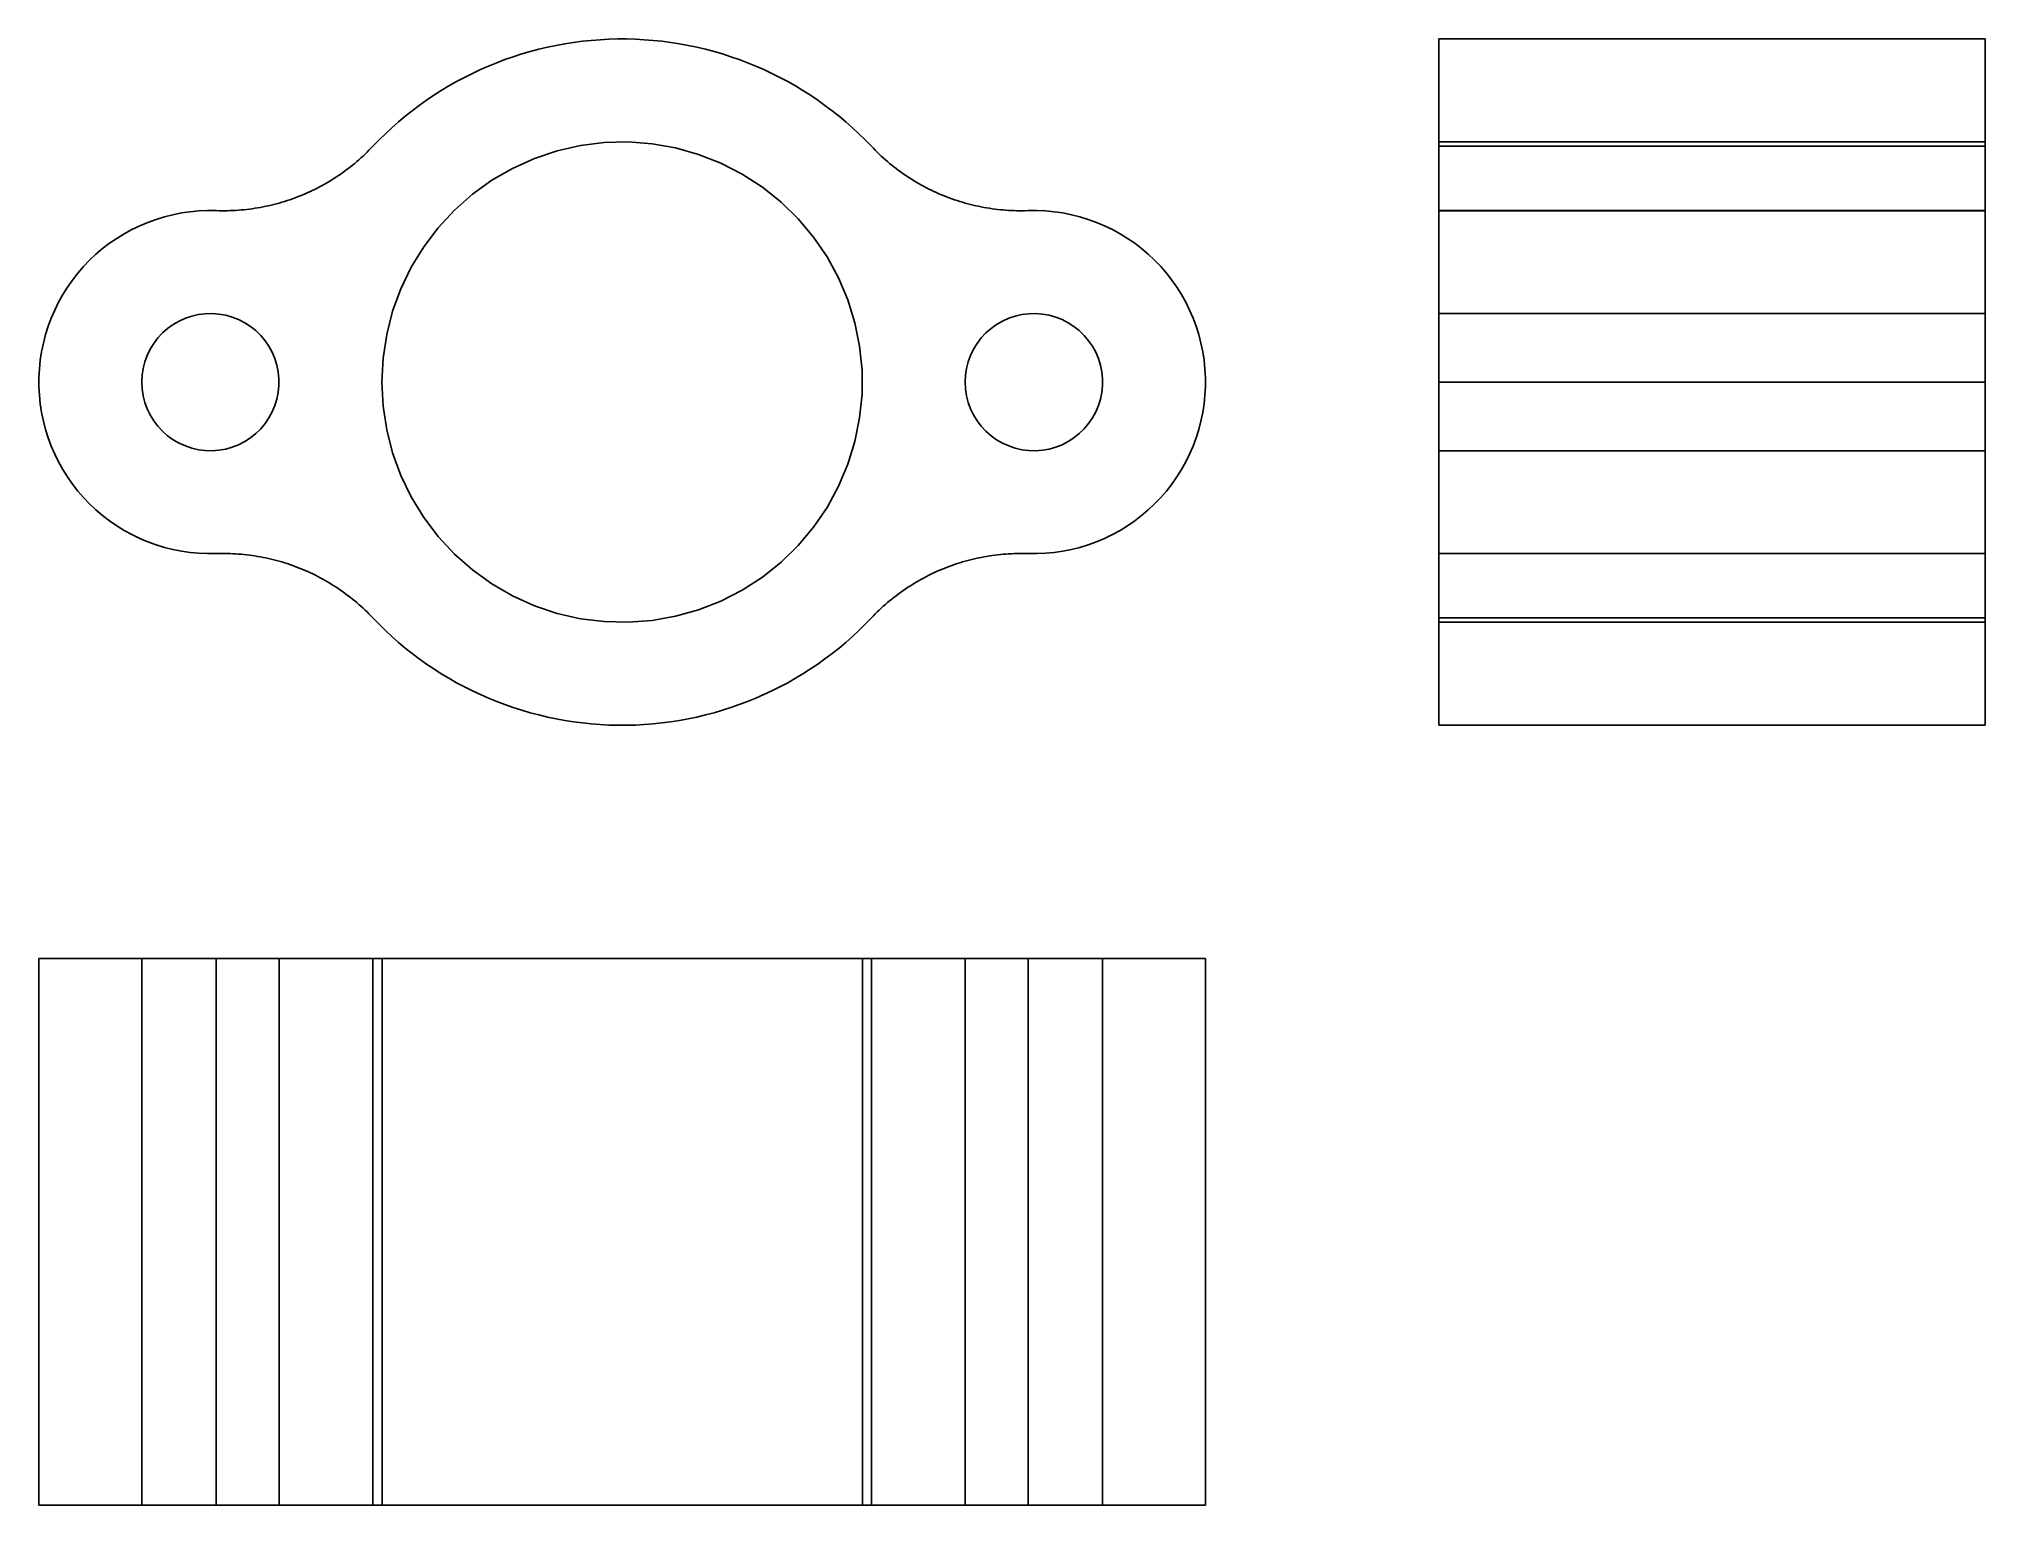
# Model space of a CAD drawing. Extents: x 0 to 2.5, y 0 to 1.88.
import ezdxf

# ---------------------------------------------------------------- set-up
doc = ezdxf.new("R2010")
doc.units = 0
doc.linetypes.add('HIDDEN', pattern=[9, 6, -3])
for name, color, linetype in [('FRONT', 7, 'CONTINUOUS'), ('FRONT_HID', 7, 'HIDDEN'), ('RIGHT', 7, 'CONTINUOUS'), ('RIGHT_HID', 7, 'HIDDEN'), ('TOP', 7, 'CONTINUOUS'), ('TOP_HID', 7, 'HIDDEN')]:
    doc.layers.add(name, color=color, linetype=linetype)

msp = doc.modelspace()

# ---------------------------------------------------------------- linework, layer by layer
at = {"layer": 'FRONT'}
for p, q in [((0.676235, 1.878717), (0.66503, 1.87667)), ((0.687489, 1.880475), (0.676235, 1.878717)), ((0.698785, 1.881941), (0.687489, 1.880475)), ((0.710115, 1.883115), (0.698785, 1.881941)), ((0.721471, 1.883997), (0.710115, 1.883115)), ((0.732846, 1.884585), (0.721471, 1.883997)), ((0.744233, 1.884879), (0.732846, 1.884585)), ((0.755624, 1.884879), (0.744233, 1.884879)), ((0.76701, 1.884585), (0.755624, 1.884879)), ((0.778386, 1.883997), (0.76701, 1.884585)), ((0.789742, 1.883115), (0.778386, 1.883997)), ((0.801072, 1.881941), (0.789742, 1.883115)), ((0.812368, 1.880475), (0.801072, 1.881941)), ((0.823622, 1.878717), (0.812368, 1.880475)), ((0.834827, 1.87667), (0.823622, 1.878717)), ((0.588593, 1.854357), (0.578046, 1.850055)), ((0.599247, 1.858386), (0.588593, 1.854357)), ((0.610002, 1.862137), (0.599247, 1.858386)), ((0.62085, 1.86561), (0.610002, 1.862137)), ((0.631784, 1.868802), (0.62085, 1.86561)), ((0.642797, 1.871711), (0.631784, 1.868802)), ((0.653882, 1.874334), (0.642797, 1.871711)), ((0.66503, 1.87667), (0.653882, 1.874334)), ((0.845975, 1.874334), (0.834827, 1.87667)), ((0.85706, 1.871711), (0.845975, 1.874334)), ((0.868073, 1.868802), (0.85706, 1.871711)), ((0.879007, 1.86561), (0.868073, 1.868802)), ((0.889855, 1.862137), (0.879007, 1.86561)), ((0.90061, 1.858386), (0.889855, 1.862137)), ((0.911264, 1.854357), (0.90061, 1.858386)), ((0.921811, 1.850055), (0.911264, 1.854357)), ((0.537073, 1.83017), (0.527168, 1.824546)), ((0.54712, 1.835537), (0.537073, 1.83017)), ((0.557303, 1.840642), (0.54712, 1.835537)), ((0.567613, 1.845483), (0.557303, 1.840642)), ((0.578046, 1.850055), (0.567613, 1.845483)), ((0.932243, 1.845483), (0.921811, 1.850055)), ((0.942554, 1.840642), (0.932243, 1.845483)), ((0.952737, 1.835537), (0.942554, 1.840642)), ((0.962784, 1.83017), (0.952737, 1.835537)), ((0.972689, 1.824546), (0.962784, 1.83017)), ((0.498369, 1.806167), (0.489096, 1.799552)), ((0.507809, 1.812541), (0.498369, 1.806167)), ((0.517411, 1.818669), (0.507809, 1.812541)), ((0.527168, 1.824546), (0.517411, 1.818669)), ((0.982446, 1.818669), (0.972689, 1.824546)), ((0.992048, 1.812541), (0.982446, 1.818669)), ((1.001488, 1.806167), (0.992048, 1.812541)), ((1.010761, 1.799552), (1.001488, 1.806167)), ((0.462345, 1.778302), (0.453804, 1.770766)), ((0.471078, 1.785615), (0.462345, 1.778302)), ((0.479997, 1.7927), (0.471078, 1.785615)), ((0.489096, 1.799552), (0.479997, 1.7927)), ((1.01986, 1.7927), (1.010761, 1.799552)), ((1.028779, 1.785615), (1.01986, 1.7927)), ((1.037512, 1.778302), (1.028779, 1.785615)), ((1.046053, 1.770766), (1.037512, 1.778302)), ((0.437319, 1.755046), (0.429386, 1.746872)), ((0.44546, 1.763012), (0.437319, 1.755046)), ((0.453804, 1.770766), (0.44546, 1.763012)), ((0.757628, 1.752467), (0.72685, 1.751699)), ((0.788329, 1.750166), (0.757628, 1.752467)), ((1.054397, 1.763012), (1.046053, 1.770766)), ((1.062538, 1.755046), (1.054397, 1.763012)), ((1.070471, 1.746872), (1.062538, 1.755046)), ((0.40874, 1.727268), (0.406014, 1.724977)), ((0.411435, 1.729595), (0.40874, 1.727268)), ((0.414097, 1.731959), (0.411435, 1.729595)), ((0.416728, 1.734358), (0.414097, 1.731959)), ((0.419327, 1.736792), (0.416728, 1.734358)), ((0.421892, 1.739261), (0.419327, 1.736792)), ((0.424424, 1.741764), (0.421892, 1.739261)), ((0.426922, 1.744301), (0.424424, 1.741764)), ((0.429386, 1.746872), (0.426922, 1.744301)), ((0.637103, 1.731215), (0.60904, 1.718552)), ((0.666287, 1.74102), (0.637103, 1.731215)), ((0.696302, 1.747871), (0.666287, 1.74102)), ((0.72685, 1.751699), (0.696302, 1.747871)), ((0.818648, 1.74482), (0.788329, 1.750166)), ((0.848285, 1.736481), (0.818648, 1.74482)), ((0.876944, 1.725233), (0.848285, 1.736481)), ((1.072934, 1.744301), (1.070471, 1.746872)), ((1.075433, 1.741764), (1.072934, 1.744301)), ((1.077965, 1.739261), (1.075433, 1.741764)), ((1.08053, 1.736792), (1.077965, 1.739261)), ((1.083128, 1.734358), (1.08053, 1.736792)), ((1.085759, 1.731959), (1.083128, 1.734358)), ((1.088422, 1.729595), (1.085759, 1.731959)), ((1.091117, 1.727268), (1.088422, 1.729595)), ((1.093842, 1.724977), (1.091117, 1.727268)), ((0.374128, 1.702296), (0.37107, 1.700473)), ((0.377162, 1.70416), (0.374128, 1.702296)), ((0.38017, 1.706065), (0.377162, 1.70416)), ((0.383152, 1.70801), (0.38017, 1.706065)), ((0.386108, 1.709995), (0.383152, 1.70801)), ((0.389037, 1.71202), (0.386108, 1.709995)), ((0.391938, 1.714083), (0.389037, 1.71202)), ((0.394812, 1.716186), (0.391938, 1.714083)), ((0.397656, 1.718327), (0.394812, 1.716186)), ((0.400472, 1.720506), (0.397656, 1.718327)), ((0.403258, 1.722723), (0.400472, 1.720506)), ((0.406014, 1.724977), (0.403258, 1.722723)), ((0.582377, 1.703159), (0.55738, 1.685187)), ((0.60904, 1.718552), (0.582377, 1.703159)), ((0.90434, 1.711188), (0.876944, 1.725233)), ((0.930202, 1.694485), (0.90434, 1.711188)), ((1.096599, 1.722723), (1.093842, 1.724977)), ((1.099385, 1.720506), (1.096599, 1.722723)), ((1.102201, 1.718327), (1.099385, 1.720506)), ((1.105045, 1.716186), (1.102201, 1.718327)), ((1.107919, 1.714083), (1.105045, 1.716186)), ((1.11082, 1.71202), (1.107919, 1.714083)), ((1.113749, 1.709995), (1.11082, 1.71202)), ((1.116705, 1.70801), (1.113749, 1.709995)), ((1.119687, 1.706065), (1.116705, 1.70801)), ((1.122695, 1.70416), (1.119687, 1.706065)), ((1.125729, 1.702296), (1.122695, 1.70416)), ((1.128787, 1.700473), (1.125729, 1.702296)), ((0.319228, 1.677121), (0.315836, 1.676038)), ((0.322605, 1.678249), (0.319228, 1.677121)), ((0.325967, 1.679422), (0.322605, 1.678249)), ((0.329312, 1.680641), (0.325967, 1.679422)), ((0.332641, 1.681904), (0.329312, 1.680641)), ((0.335953, 1.683212), (0.332641, 1.681904)), ((0.339247, 1.684564), (0.335953, 1.683212)), ((0.342522, 1.685961), (0.339247, 1.684564)), ((0.345778, 1.687401), (0.342522, 1.685961)), ((0.349014, 1.688885), (0.345778, 1.687401)), ((0.35223, 1.690413), (0.349014, 1.688885)), ((0.355426, 1.691983), (0.35223, 1.690413)), ((0.3586, 1.693597), (0.355426, 1.691983)), ((0.361752, 1.695253), (0.3586, 1.693597)), ((0.364881, 1.696951), (0.361752, 1.695253)), ((0.367987, 1.698691), (0.364881, 1.696951)), ((0.37107, 1.700473), (0.367987, 1.698691)), ((0.55738, 1.685187), (0.534296, 1.664816)), ((0.954273, 1.675289), (0.930202, 1.694485)), ((1.13187, 1.698691), (1.128787, 1.700473)), ((1.134976, 1.696951), (1.13187, 1.698691)), ((1.138105, 1.695253), (1.134976, 1.696951)), ((1.141257, 1.693597), (1.138105, 1.695253)), ((1.144431, 1.691983), (1.141257, 1.693597)), ((1.147626, 1.690413), (1.144431, 1.691983)), ((1.150843, 1.688885), (1.147626, 1.690413)), ((1.154079, 1.687401), (1.150843, 1.688885)), ((1.157335, 1.685961), (1.154079, 1.687401)), ((1.16061, 1.684564), (1.157335, 1.685961)), ((1.163904, 1.683212), (1.16061, 1.684564)), ((1.167216, 1.681904), (1.163904, 1.683212)), ((1.170544, 1.680641), (1.167216, 1.681904)), ((1.17389, 1.679422), (1.170544, 1.680641)), ((1.177252, 1.678249), (1.17389, 1.679422)), ((1.180629, 1.677121), (1.177252, 1.678249)), ((1.184021, 1.676038), (1.180629, 1.677121)), ((0.150594, 1.652952), (0.14003, 1.649119)), ((0.16134, 1.656241), (0.150594, 1.652952)), ((0.172238, 1.658979), (0.16134, 1.656241)), ((0.183263, 1.661159), (0.172238, 1.658979)), ((0.194383, 1.662774), (0.183263, 1.661159)), ((0.205572, 1.66382), (0.194383, 1.662774)), ((0.2168, 1.664296), (0.205572, 1.66382)), ((0.228037, 1.664199), (0.2168, 1.664296)), ((0.231596, 1.664102), (0.228037, 1.664199)), ((0.235156, 1.664052), (0.231596, 1.664102)), ((0.238717, 1.66405), (0.235156, 1.664052)), ((0.242277, 1.664097), (0.238717, 1.66405)), ((0.245836, 1.664191), (0.242277, 1.664097)), ((0.249394, 1.664333), (0.245836, 1.664191)), ((0.252949, 1.664522), (0.249394, 1.664333)), ((0.256502, 1.66476), (0.252949, 1.664522)), ((0.260051, 1.665045), (0.256502, 1.66476)), ((0.263596, 1.665378), (0.260051, 1.665045)), ((0.267136, 1.665759), (0.263596, 1.665378)), ((0.27067, 1.666188), (0.267136, 1.665759)), ((0.274199, 1.666663), (0.27067, 1.666188)), ((0.277721, 1.667187), (0.274199, 1.666663)), ((0.281235, 1.667757), (0.277721, 1.667187)), ((0.284742, 1.668375), (0.281235, 1.667757)), ((0.288239, 1.66904), (0.284742, 1.668375)), ((0.291728, 1.669752), (0.288239, 1.66904)), ((0.295207, 1.67051), (0.291728, 1.669752)), ((0.298675, 1.671316), (0.295207, 1.67051)), ((0.302132, 1.672168), (0.298675, 1.671316)), ((0.305577, 1.673066), (0.302132, 1.672168)), ((0.30901, 1.674011), (0.305577, 1.673066)), ((0.31243, 1.675002), (0.30901, 1.674011)), ((0.315836, 1.676038), (0.31243, 1.675002)), ((0.534296, 1.664816), (0.513356, 1.642247)), ((0.976312, 1.653792), (0.954273, 1.675289)), ((0.996102, 1.630208), (0.976312, 1.653792)), ((1.187427, 1.675002), (1.184021, 1.676038)), ((1.190847, 1.674011), (1.187427, 1.675002)), ((1.19428, 1.673066), (1.190847, 1.674011)), ((1.197725, 1.672168), (1.19428, 1.673066)), ((1.201182, 1.671316), (1.197725, 1.672168)), ((1.20465, 1.67051), (1.201182, 1.671316)), ((1.208129, 1.669752), (1.20465, 1.67051)), ((1.211617, 1.66904), (1.208129, 1.669752)), ((1.215115, 1.668375), (1.211617, 1.66904)), ((1.218622, 1.667757), (1.215115, 1.668375)), ((1.222136, 1.667187), (1.218622, 1.667757)), ((1.225658, 1.666663), (1.222136, 1.667187)), ((1.229187, 1.666188), (1.225658, 1.666663)), ((1.232721, 1.665759), (1.229187, 1.666188)), ((1.236261, 1.665378), (1.232721, 1.665759)), ((1.239806, 1.665045), (1.236261, 1.665378)), ((1.243355, 1.66476), (1.239806, 1.665045)), ((1.246908, 1.664522), (1.243355, 1.66476)), ((1.250463, 1.664333), (1.246908, 1.664522)), ((1.254021, 1.664191), (1.250463, 1.664333)), ((1.25758, 1.664097), (1.254021, 1.664191)), ((1.26114, 1.66405), (1.25758, 1.664097)), ((1.264701, 1.664052), (1.26114, 1.66405)), ((1.268261, 1.664102), (1.264701, 1.664052)), ((1.27182, 1.664199), (1.268261, 1.664102)), ((1.283057, 1.664296), (1.27182, 1.664199)), ((1.294285, 1.66382), (1.283057, 1.664296)), ((1.305473, 1.662774), (1.294285, 1.66382)), ((1.316594, 1.661159), (1.305473, 1.662774)), ((1.327618, 1.658979), (1.316594, 1.661159)), ((1.338517, 1.656241), (1.327618, 1.658979)), ((1.349263, 1.652952), (1.338517, 1.656241)), ((1.359826, 1.649119), (1.349263, 1.652952)), ((0.100129, 1.62858), (0.090872, 1.622209)), ((0.109699, 1.634471), (0.100129, 1.62858)), ((0.119556, 1.639867), (0.109699, 1.634471)), ((0.129675, 1.644754), (0.119556, 1.639867)), ((0.14003, 1.649119), (0.129675, 1.644754)), ((0.513356, 1.642247), (0.494766, 1.617706)), ((1.013445, 1.60477), (0.996102, 1.630208)), ((1.370181, 1.644754), (1.359826, 1.649119)), ((1.380301, 1.639867), (1.370181, 1.644754)), ((1.390158, 1.634471), (1.380301, 1.639867)), ((1.399727, 1.62858), (1.390158, 1.634471)), ((1.408985, 1.622209), (1.399727, 1.62858)), ((0.07339, 1.608095), (0.065211, 1.60039)), ((0.081952, 1.615375), (0.07339, 1.608095)), ((0.090872, 1.622209), (0.081952, 1.615375)), ((0.494766, 1.617706), (0.478713, 1.591435)), ((1.028169, 1.577733), (1.013445, 1.60477)), ((1.417905, 1.615375), (1.408985, 1.622209)), ((1.426466, 1.608095), (1.417905, 1.615375)), ((1.434646, 1.60039), (1.426466, 1.608095)), ((0.050082, 1.583779), (0.043171, 1.574918)), ((0.057435, 1.592277), (0.050082, 1.583779)), ((0.065211, 1.60039), (0.057435, 1.592277)), ((0.478713, 1.591435), (0.465355, 1.563697)), ((1.040128, 1.549363), (1.028169, 1.577733)), ((1.442422, 1.592277), (1.434646, 1.60039)), ((1.449775, 1.583779), (1.442422, 1.592277)), ((1.456686, 1.574918), (1.449775, 1.583779)), ((0.030748, 1.556197), (0.025267, 1.546387)), ((0.036721, 1.565716), (0.030748, 1.556197)), ((0.043171, 1.574918), (0.036721, 1.565716)), ((0.465355, 1.563697), (0.454825, 1.534766)), ((1.463136, 1.565716), (1.456686, 1.574918)), ((1.469109, 1.556197), (1.463136, 1.565716)), ((1.47459, 1.546387), (1.469109, 1.556197)), ((0.020292, 1.53631), (0.015838, 1.525993)), ((0.025267, 1.546387), (0.020292, 1.53631)), ((0.196619, 1.528676), (0.188281, 1.525875)), ((0.205195, 1.530634), (0.196619, 1.528676)), ((0.213923, 1.531728), (0.205195, 1.530634)), ((0.222716, 1.531947), (0.213923, 1.531728)), ((0.231488, 1.53129), (0.222716, 1.531947)), ((0.240151, 1.529762), (0.231488, 1.53129)), ((0.248618, 1.52738), (0.240151, 1.529762)), ((0.256807, 1.524166), (0.248618, 1.52738)), ((0.454825, 1.534766), (0.447228, 1.504931)), ((1.049202, 1.519944), (1.040128, 1.549363)), ((1.255443, 1.528676), (1.247104, 1.525875)), ((1.264018, 1.530634), (1.255443, 1.528676)), ((1.272746, 1.531728), (1.264018, 1.530634)), ((1.28154, 1.531947), (1.272746, 1.531728)), ((1.290312, 1.53129), (1.28154, 1.531947)), ((1.298974, 1.529762), (1.290312, 1.53129)), ((1.307442, 1.52738), (1.298974, 1.529762)), ((1.31563, 1.524166), (1.307442, 1.52738)), ((1.479564, 1.53631), (1.47459, 1.546387)), ((1.484019, 1.525993), (1.479564, 1.53631)), ((0.008533, 1.504746), (0.005701, 1.493871)), ((0.011915, 1.515463), (0.008533, 1.504746)), ((0.015838, 1.525993), (0.011915, 1.515463)), ((0.158908, 1.506904), (0.152925, 1.500456)), ((0.165503, 1.512724), (0.158908, 1.506904)), ((0.172645, 1.517859), (0.165503, 1.512724)), ((0.180263, 1.522257), (0.172645, 1.517859)), ((0.188281, 1.525875), (0.180263, 1.522257)), ((0.264634, 1.520153), (0.256807, 1.524166)), ((0.272023, 1.515381), (0.264634, 1.520153)), ((0.278901, 1.509896), (0.272023, 1.515381)), ((0.285198, 1.503754), (0.278901, 1.509896)), ((0.290852, 1.497016), (0.285198, 1.503754)), ((0.447228, 1.504931), (0.44264, 1.474488)), ((1.055303, 1.489767), (1.049202, 1.519944)), ((1.217731, 1.506904), (1.211748, 1.500456)), ((1.224326, 1.512724), (1.217731, 1.506904)), ((1.231468, 1.517859), (1.224326, 1.512724)), ((1.239086, 1.522257), (1.231468, 1.517859)), ((1.247104, 1.525875), (1.239086, 1.522257)), ((1.323458, 1.520153), (1.31563, 1.524166)), ((1.330847, 1.515381), (1.323458, 1.520153)), ((1.337724, 1.509896), (1.330847, 1.515381)), ((1.344021, 1.503754), (1.337724, 1.509896)), ((1.349675, 1.497016), (1.344021, 1.503754)), ((1.487942, 1.515463), (1.484019, 1.525993)), ((1.491324, 1.504746), (1.487942, 1.515463)), ((1.494156, 1.493871), (1.491324, 1.504746)), ((0.003426, 1.482867), (0.001715, 1.47176)), ((0.005701, 1.493871), (0.003426, 1.482867)), ((0.13921, 1.478013), (0.136201, 1.469747)), ((0.143027, 1.485938), (0.13921, 1.478013)), ((0.147613, 1.493444), (0.143027, 1.485938)), ((0.152925, 1.500456), (0.147613, 1.493444)), ((0.295807, 1.489748), (0.290852, 1.497016)), ((0.300014, 1.482023), (0.295807, 1.489748)), ((0.303431, 1.473917), (0.300014, 1.482023)), ((1.058368, 1.459133), (1.055303, 1.489767)), ((1.198033, 1.478013), (1.195025, 1.469747)), ((1.20185, 1.485938), (1.198033, 1.478013)), ((1.206437, 1.493444), (1.20185, 1.485938)), ((1.211748, 1.500456), (1.206437, 1.493444)), ((1.354631, 1.489748), (1.349675, 1.497016)), ((1.358837, 1.482023), (1.354631, 1.489748)), ((1.362254, 1.473917), (1.358837, 1.482023)), ((1.496431, 1.482867), (1.494156, 1.493871)), ((1.498141, 1.47176), (1.496431, 1.482867)), ((0.000572, 1.460581), (0, 1.449358)), ((0.001715, 1.47176), (0.000572, 1.460581)), ((0.13272, 1.452524), (0.132281, 1.443739)), ((0.134031, 1.461222), (0.13272, 1.452524)), ((0.136201, 1.469747), (0.134031, 1.461222)), ((0.306023, 1.465512), (0.303431, 1.473917)), ((0.307766, 1.45689), (0.306023, 1.465512)), ((0.308642, 1.448137), (0.307766, 1.45689)), ((0.44264, 1.474488), (0.441105, 1.443739)), ((1.058368, 1.428345), (1.058368, 1.459133)), ((1.191543, 1.452524), (1.191105, 1.443739)), ((1.192854, 1.461222), (1.191543, 1.452524)), ((1.195025, 1.469747), (1.192854, 1.461222)), ((1.364847, 1.465512), (1.362254, 1.473917)), ((1.36659, 1.45689), (1.364847, 1.465512)), ((1.367466, 1.448137), (1.36659, 1.45689)), ((1.499285, 1.460581), (1.498141, 1.47176)), ((1.499857, 1.449358), (1.499285, 1.460581)), ((0, 1.449358), (0, 1.43812)), ((0, 1.43812), (0.000572, 1.426897)), ((0.000572, 1.426897), (0.001715, 1.415718)), ((0.132281, 1.443739), (0.13272, 1.434954)), ((0.13272, 1.434954), (0.134031, 1.426256)), ((0.306023, 1.421966), (0.307766, 1.430588)), ((0.307766, 1.430588), (0.308642, 1.439341)), ((0.308642, 1.439341), (0.308642, 1.448137)), ((0.441105, 1.443739), (0.44264, 1.41299)), ((1.055303, 1.397711), (1.058368, 1.428345)), ((1.191105, 1.443739), (1.191543, 1.434954)), ((1.191543, 1.434954), (1.192854, 1.426256)), ((1.364847, 1.421966), (1.36659, 1.430588)), ((1.36659, 1.430588), (1.367466, 1.439341)), ((1.367466, 1.439341), (1.367466, 1.448137)), ((1.498141, 1.415718), (1.499285, 1.426897)), ((1.499285, 1.426897), (1.499857, 1.43812)), ((1.499857, 1.43812), (1.499857, 1.449358)), ((0.001715, 1.415718), (0.003426, 1.404612)), ((0.003426, 1.404612), (0.005701, 1.393607)), ((0.134031, 1.426256), (0.136201, 1.417731)), ((0.136201, 1.417731), (0.13921, 1.409465)), ((0.13921, 1.409465), (0.143027, 1.40154)), ((0.143027, 1.40154), (0.147613, 1.394034)), ((0.295807, 1.39773), (0.300014, 1.405455)), ((0.300014, 1.405455), (0.303431, 1.413561)), ((0.303431, 1.413561), (0.306023, 1.421966)), ((0.44264, 1.41299), (0.447228, 1.382547)), ((1.192854, 1.426256), (1.195025, 1.417731)), ((1.195025, 1.417731), (1.198033, 1.409465)), ((1.198033, 1.409465), (1.20185, 1.40154)), ((1.20185, 1.40154), (1.206437, 1.394034)), ((1.354631, 1.39773), (1.358837, 1.405455)), ((1.358837, 1.405455), (1.362254, 1.413561)), ((1.362254, 1.413561), (1.364847, 1.421966)), ((1.494156, 1.393607), (1.496431, 1.404612)), ((1.496431, 1.404612), (1.498141, 1.415718)), ((0.005701, 1.393607), (0.008533, 1.382732)), ((0.008533, 1.382732), (0.011915, 1.372015)), ((0.147613, 1.394034), (0.152925, 1.387022)), ((0.152925, 1.387022), (0.158908, 1.380574)), ((0.158908, 1.380574), (0.165503, 1.374754)), ((0.272023, 1.372097), (0.278901, 1.377582)), ((0.278901, 1.377582), (0.285198, 1.383724)), ((0.285198, 1.383724), (0.290852, 1.390462)), ((0.290852, 1.390462), (0.295807, 1.39773)), ((0.447228, 1.382547), (0.454825, 1.352712)), ((1.049202, 1.367535), (1.055303, 1.397711)), ((1.206437, 1.394034), (1.211748, 1.387022)), ((1.211748, 1.387022), (1.217731, 1.380574)), ((1.217731, 1.380574), (1.224326, 1.374754)), ((1.330847, 1.372097), (1.337724, 1.377582)), ((1.337724, 1.377582), (1.344021, 1.383724)), ((1.344021, 1.383724), (1.349675, 1.390462)), ((1.349675, 1.390462), (1.354631, 1.39773)), ((1.487942, 1.372015), (1.491324, 1.382732)), ((1.491324, 1.382732), (1.494156, 1.393607)), ((0.011915, 1.372015), (0.015838, 1.361485)), ((0.015838, 1.361485), (0.020292, 1.351168)), ((0.165503, 1.374754), (0.172645, 1.369619)), ((0.172645, 1.369619), (0.180263, 1.365221)), ((0.180263, 1.365221), (0.188281, 1.361603)), ((0.188281, 1.361603), (0.196619, 1.358802)), ((0.196619, 1.358802), (0.205195, 1.356844)), ((0.205195, 1.356844), (0.213923, 1.35575)), ((0.213923, 1.35575), (0.222716, 1.355531)), ((0.222716, 1.355531), (0.231488, 1.356188)), ((0.231488, 1.356188), (0.240151, 1.357716)), ((0.240151, 1.357716), (0.248618, 1.360098)), ((0.248618, 1.360098), (0.256807, 1.363312)), ((0.256807, 1.363312), (0.264634, 1.367325)), ((0.264634, 1.367325), (0.272023, 1.372097)), ((0.454825, 1.352712), (0.465355, 1.323781)), ((1.040128, 1.338115), (1.049202, 1.367535)), ((1.224326, 1.374754), (1.231468, 1.369619)), ((1.231468, 1.369619), (1.239086, 1.365221)), ((1.239086, 1.365221), (1.247104, 1.361603)), ((1.247104, 1.361603), (1.255443, 1.358802)), ((1.255443, 1.358802), (1.264018, 1.356844)), ((1.264018, 1.356844), (1.272746, 1.35575)), ((1.272746, 1.35575), (1.28154, 1.355531)), ((1.28154, 1.355531), (1.290312, 1.356188)), ((1.290312, 1.356188), (1.298974, 1.357716)), ((1.298974, 1.357716), (1.307442, 1.360098)), ((1.307442, 1.360098), (1.31563, 1.363312)), ((1.31563, 1.363312), (1.323458, 1.367325)), ((1.323458, 1.367325), (1.330847, 1.372097)), ((1.479564, 1.351168), (1.484019, 1.361485)), ((1.484019, 1.361485), (1.487942, 1.372015)), ((0.020292, 1.351168), (0.025267, 1.341091)), ((0.025267, 1.341091), (0.030748, 1.331281)), ((0.030748, 1.331281), (0.036721, 1.321762)), ((1.028169, 1.309746), (1.040128, 1.338115)), ((1.463136, 1.321762), (1.469109, 1.331281)), ((1.469109, 1.331281), (1.47459, 1.341091)), ((1.47459, 1.341091), (1.479564, 1.351168)), ((0.036721, 1.321762), (0.043171, 1.31256)), ((0.043171, 1.31256), (0.050082, 1.303699)), ((0.050082, 1.303699), (0.057435, 1.295201)), ((0.465355, 1.323781), (0.478713, 1.296043)), ((1.013445, 1.282708), (1.028169, 1.309746)), ((1.442422, 1.295201), (1.449775, 1.303699)), ((1.449775, 1.303699), (1.456686, 1.31256)), ((1.456686, 1.31256), (1.463136, 1.321762)), ((0.057435, 1.295201), (0.065211, 1.287089)), ((0.065211, 1.287089), (0.07339, 1.279383)), ((0.07339, 1.279383), (0.081952, 1.272103)), ((0.478713, 1.296043), (0.494766, 1.269773)), ((0.996102, 1.25727), (1.013445, 1.282708)), ((1.417905, 1.272103), (1.426466, 1.279383)), ((1.426466, 1.279383), (1.434646, 1.287089)), ((1.434646, 1.287089), (1.442422, 1.295201)), ((0.081952, 1.272103), (0.090872, 1.265269)), ((0.090872, 1.265269), (0.100129, 1.258898)), ((0.100129, 1.258898), (0.109699, 1.253007)), ((0.109699, 1.253007), (0.119556, 1.247611)), ((0.494766, 1.269773), (0.513356, 1.245231)), ((0.976312, 1.233686), (0.996102, 1.25727)), ((1.380301, 1.247611), (1.390158, 1.253007)), ((1.390158, 1.253007), (1.399727, 1.258898)), ((1.399727, 1.258898), (1.408985, 1.265269)), ((1.408985, 1.265269), (1.417905, 1.272103)), ((0.119556, 1.247611), (0.129675, 1.242724)), ((0.129675, 1.242724), (0.14003, 1.238359)), ((0.14003, 1.238359), (0.150594, 1.234526)), ((0.150594, 1.234526), (0.16134, 1.231237)), ((0.16134, 1.231237), (0.172238, 1.228499)), ((0.172238, 1.228499), (0.183263, 1.226319)), ((0.183263, 1.226319), (0.194383, 1.224704)), ((0.513356, 1.245231), (0.534296, 1.222662)), ((0.954273, 1.212189), (0.976312, 1.233686)), ((1.305473, 1.224704), (1.316594, 1.226319)), ((1.316594, 1.226319), (1.327618, 1.228499)), ((1.327618, 1.228499), (1.338517, 1.231237)), ((1.338517, 1.231237), (1.349263, 1.234526)), ((1.349263, 1.234526), (1.359826, 1.238359)), ((1.359826, 1.238359), (1.370181, 1.242724)), ((1.370181, 1.242724), (1.380301, 1.247611)), ((0.194383, 1.224704), (0.205572, 1.223658)), ((0.205572, 1.223658), (0.2168, 1.223182)), ((0.2168, 1.223182), (0.228037, 1.223279)), ((0.228037, 1.223279), (0.231596, 1.223376)), ((0.231596, 1.223376), (0.235156, 1.223426)), ((0.235156, 1.223426), (0.238717, 1.223428)), ((0.238717, 1.223428), (0.242277, 1.223381)), ((0.242277, 1.223381), (0.245836, 1.223287)), ((0.245836, 1.223287), (0.249394, 1.223145)), ((0.249394, 1.223145), (0.252949, 1.222956)), ((0.252949, 1.222956), (0.256502, 1.222718)), ((0.256502, 1.222718), (0.260051, 1.222433)), ((0.260051, 1.222433), (0.263596, 1.2221)), ((0.263596, 1.2221), (0.267136, 1.221719)), ((0.267136, 1.221719), (0.27067, 1.221291)), ((0.27067, 1.221291), (0.274199, 1.220815)), ((0.274199, 1.220815), (0.277721, 1.220291)), ((0.277721, 1.220291), (0.281235, 1.219721)), ((0.281235, 1.219721), (0.284742, 1.219103)), ((0.284742, 1.219103), (0.288239, 1.218438)), ((0.288239, 1.218438), (0.291728, 1.217726)), ((0.291728, 1.217726), (0.295207, 1.216968)), ((0.295207, 1.216968), (0.298675, 1.216162)), ((0.298675, 1.216162), (0.302132, 1.21531)), ((0.302132, 1.21531), (0.305577, 1.214412)), ((0.305577, 1.214412), (0.30901, 1.213467)), ((0.30901, 1.213467), (0.31243, 1.212476)), ((0.31243, 1.212476), (0.315836, 1.21144)), ((0.315836, 1.21144), (0.319228, 1.210357)), ((0.319228, 1.210357), (0.322605, 1.209229)), ((0.322605, 1.209229), (0.325967, 1.208056)), ((0.325967, 1.208056), (0.329312, 1.206838)), ((0.329312, 1.206838), (0.332641, 1.205574)), ((0.332641, 1.205574), (0.335953, 1.204266)), ((0.335953, 1.204266), (0.339247, 1.202914)), ((0.339247, 1.202914), (0.342522, 1.201517)), ((0.342522, 1.201517), (0.345778, 1.200077)), ((0.534296, 1.222662), (0.55738, 1.202291)), ((0.55738, 1.202291), (0.582377, 1.184319)), ((0.930202, 1.192993), (0.954273, 1.212189)), ((1.154079, 1.200077), (1.157335, 1.201517)), ((1.157335, 1.201517), (1.16061, 1.202914)), ((1.16061, 1.202914), (1.163904, 1.204266)), ((1.163904, 1.204266), (1.167216, 1.205574)), ((1.167216, 1.205574), (1.170544, 1.206838)), ((1.170544, 1.206838), (1.17389, 1.208056)), ((1.17389, 1.208056), (1.177252, 1.209229)), ((1.177252, 1.209229), (1.180629, 1.210357)), ((1.180629, 1.210357), (1.184021, 1.21144)), ((1.184021, 1.21144), (1.187427, 1.212476)), ((1.187427, 1.212476), (1.190847, 1.213467)), ((1.190847, 1.213467), (1.19428, 1.214412)), ((1.19428, 1.214412), (1.197725, 1.21531)), ((1.197725, 1.21531), (1.201182, 1.216162)), ((1.201182, 1.216162), (1.20465, 1.216968)), ((1.20465, 1.216968), (1.208129, 1.217726)), ((1.208129, 1.217726), (1.211617, 1.218438)), ((1.211617, 1.218438), (1.215115, 1.219103)), ((1.215115, 1.219103), (1.218622, 1.219721)), ((1.218622, 1.219721), (1.222136, 1.220291)), ((1.222136, 1.220291), (1.225658, 1.220815)), ((1.225658, 1.220815), (1.229187, 1.221291)), ((1.229187, 1.221291), (1.232721, 1.221719)), ((1.232721, 1.221719), (1.236261, 1.2221)), ((1.236261, 1.2221), (1.239806, 1.222433)), ((1.239806, 1.222433), (1.243355, 1.222718)), ((1.243355, 1.222718), (1.246908, 1.222956)), ((1.246908, 1.222956), (1.250463, 1.223145)), ((1.250463, 1.223145), (1.254021, 1.223287)), ((1.254021, 1.223287), (1.25758, 1.223381)), ((1.25758, 1.223381), (1.26114, 1.223428)), ((1.26114, 1.223428), (1.264701, 1.223426)), ((1.264701, 1.223426), (1.268261, 1.223376)), ((1.268261, 1.223376), (1.27182, 1.223279)), ((1.27182, 1.223279), (1.283057, 1.223182)), ((1.283057, 1.223182), (1.294285, 1.223658)), ((1.294285, 1.223658), (1.305473, 1.224704)), ((0.345778, 1.200077), (0.349014, 1.198593)), ((0.349014, 1.198593), (0.35223, 1.197065)), ((0.35223, 1.197065), (0.355426, 1.195495)), ((0.355426, 1.195495), (0.3586, 1.193881)), ((0.3586, 1.193881), (0.361752, 1.192225)), ((0.361752, 1.192225), (0.364881, 1.190527)), ((0.364881, 1.190527), (0.367987, 1.188787)), ((0.367987, 1.188787), (0.37107, 1.187005)), ((0.37107, 1.187005), (0.374128, 1.185182)), ((0.374128, 1.185182), (0.377162, 1.183318)), ((0.377162, 1.183318), (0.38017, 1.181413)), ((0.38017, 1.181413), (0.383152, 1.179468)), ((0.383152, 1.179468), (0.386108, 1.177483)), ((0.386108, 1.177483), (0.389037, 1.175458)), ((0.582377, 1.184319), (0.60904, 1.168926)), ((0.876944, 1.162245), (0.90434, 1.17629)), ((0.90434, 1.17629), (0.930202, 1.192993)), ((1.11082, 1.175458), (1.113749, 1.177483)), ((1.113749, 1.177483), (1.116705, 1.179468)), ((1.116705, 1.179468), (1.119687, 1.181413)), ((1.119687, 1.181413), (1.122695, 1.183318)), ((1.122695, 1.183318), (1.125729, 1.185182)), ((1.125729, 1.185182), (1.128787, 1.187005)), ((1.128787, 1.187005), (1.13187, 1.188787)), ((1.13187, 1.188787), (1.134976, 1.190527)), ((1.134976, 1.190527), (1.138105, 1.192225)), ((1.138105, 1.192225), (1.141257, 1.193881)), ((1.141257, 1.193881), (1.144431, 1.195495)), ((1.144431, 1.195495), (1.147626, 1.197065)), ((1.147626, 1.197065), (1.150843, 1.198593)), ((1.150843, 1.198593), (1.154079, 1.200077)), ((0.389037, 1.175458), (0.391938, 1.173395)), ((0.391938, 1.173395), (0.394812, 1.171292)), ((0.394812, 1.171292), (0.397656, 1.169151)), ((0.397656, 1.169151), (0.400472, 1.166972)), ((0.400472, 1.166972), (0.403258, 1.164755)), ((0.403258, 1.164755), (0.406014, 1.162501)), ((0.406014, 1.162501), (0.40874, 1.16021)), ((0.40874, 1.16021), (0.411435, 1.157883)), ((0.411435, 1.157883), (0.414097, 1.155519)), ((0.414097, 1.155519), (0.416728, 1.15312)), ((0.416728, 1.15312), (0.419327, 1.150686)), ((0.60904, 1.168926), (0.637103, 1.156263)), ((0.637103, 1.156263), (0.666287, 1.146458)), ((0.848285, 1.150997), (0.876944, 1.162245)), ((1.08053, 1.150686), (1.083128, 1.15312)), ((1.083128, 1.15312), (1.085759, 1.155519)), ((1.085759, 1.155519), (1.088422, 1.157883)), ((1.088422, 1.157883), (1.091117, 1.16021)), ((1.091117, 1.16021), (1.093842, 1.162501)), ((1.093842, 1.162501), (1.096599, 1.164755)), ((1.096599, 1.164755), (1.099385, 1.166972)), ((1.099385, 1.166972), (1.102201, 1.169151)), ((1.102201, 1.169151), (1.105045, 1.171292)), ((1.105045, 1.171292), (1.107919, 1.173395)), ((1.107919, 1.173395), (1.11082, 1.175458)), ((0.419327, 1.150686), (0.421892, 1.148217)), ((0.421892, 1.148217), (0.424424, 1.145714)), ((0.424424, 1.145714), (0.426922, 1.143177)), ((0.426922, 1.143177), (0.429386, 1.140607)), ((0.429386, 1.140607), (0.437319, 1.132432)), ((0.437319, 1.132432), (0.44546, 1.124466)), ((0.666287, 1.146458), (0.696302, 1.139607)), ((0.696302, 1.139607), (0.72685, 1.135779)), ((0.72685, 1.135779), (0.757628, 1.135011)), ((0.757628, 1.135011), (0.788329, 1.137312)), ((0.788329, 1.137312), (0.818648, 1.142658)), ((0.818648, 1.142658), (0.848285, 1.150997)), ((1.054397, 1.124466), (1.062538, 1.132432)), ((1.062538, 1.132432), (1.070471, 1.140607)), ((1.070471, 1.140607), (1.072934, 1.143177)), ((1.072934, 1.143177), (1.075433, 1.145714)), ((1.075433, 1.145714), (1.077965, 1.148217)), ((1.077965, 1.148217), (1.08053, 1.150686)), ((0.44546, 1.124466), (0.453804, 1.116712)), ((0.453804, 1.116712), (0.462345, 1.109176)), ((0.462345, 1.109176), (0.471078, 1.101863)), ((0.471078, 1.101863), (0.479997, 1.094778)), ((1.01986, 1.094778), (1.028779, 1.101863)), ((1.028779, 1.101863), (1.037512, 1.109176)), ((1.037512, 1.109176), (1.046053, 1.116712)), ((1.046053, 1.116712), (1.054397, 1.124466)), ((0.479997, 1.094778), (0.489096, 1.087926)), ((0.489096, 1.087926), (0.498369, 1.081311)), ((0.498369, 1.081311), (0.507809, 1.074937)), ((0.992048, 1.074937), (1.001488, 1.081311)), ((1.001488, 1.081311), (1.010761, 1.087926)), ((1.010761, 1.087926), (1.01986, 1.094778)), ((0.507809, 1.074937), (0.517411, 1.068809)), ((0.517411, 1.068809), (0.527168, 1.062932)), ((0.527168, 1.062932), (0.537073, 1.057308)), ((0.537073, 1.057308), (0.54712, 1.051941)), ((0.54712, 1.051941), (0.557303, 1.046836)), ((0.942554, 1.046836), (0.952737, 1.051941)), ((0.952737, 1.051941), (0.962784, 1.057308)), ((0.962784, 1.057308), (0.972689, 1.062932)), ((0.972689, 1.062932), (0.982446, 1.068809)), ((0.982446, 1.068809), (0.992048, 1.074937)), ((0.557303, 1.046836), (0.567613, 1.041995)), ((0.567613, 1.041995), (0.578046, 1.037423)), ((0.578046, 1.037423), (0.588593, 1.033121)), ((0.588593, 1.033121), (0.599247, 1.029092)), ((0.599247, 1.029092), (0.610002, 1.025341)), ((0.889855, 1.025341), (0.90061, 1.029092)), ((0.90061, 1.029092), (0.911264, 1.033121)), ((0.911264, 1.033121), (0.921811, 1.037423)), ((0.921811, 1.037423), (0.932243, 1.041995)), ((0.932243, 1.041995), (0.942554, 1.046836)), ((0.610002, 1.025341), (0.62085, 1.021868)), ((0.62085, 1.021868), (0.631784, 1.018676)), ((0.631784, 1.018676), (0.642797, 1.015768)), ((0.642797, 1.015768), (0.653882, 1.013144)), ((0.653882, 1.013144), (0.66503, 1.010808)), ((0.66503, 1.010808), (0.676235, 1.008761)), ((0.676235, 1.008761), (0.687489, 1.007003)), ((0.687489, 1.007003), (0.698785, 1.005537)), ((0.698785, 1.005537), (0.710115, 1.004363)), ((0.710115, 1.004363), (0.721471, 1.003481)), ((0.721471, 1.003481), (0.732846, 1.002893)), ((0.732846, 1.002893), (0.744233, 1.002599)), ((0.744233, 1.002599), (0.755624, 1.002599)), ((0.755624, 1.002599), (0.76701, 1.002893)), ((0.76701, 1.002893), (0.778386, 1.003481)), ((0.778386, 1.003481), (0.789742, 1.004363)), ((0.789742, 1.004363), (0.801072, 1.005537)), ((0.801072, 1.005537), (0.812368, 1.007003)), ((0.812368, 1.007003), (0.823622, 1.008761)), ((0.823622, 1.008761), (0.834827, 1.010808)), ((0.834827, 1.010808), (0.845975, 1.013144)), ((0.845975, 1.013144), (0.85706, 1.015768)), ((0.85706, 1.015768), (0.868073, 1.018676)), ((0.868073, 1.018676), (0.879007, 1.021868)), ((0.879007, 1.021868), (0.889855, 1.025341))]:
    msp.add_line(p, q, dxfattribs=at)
at = {"layer": 'FRONT_HID', "linetype": 'HIDDEN'}
for p, q in [((0.676235, 1.878717), (0.66503, 1.87667)), ((0.687489, 1.880475), (0.676235, 1.878717)), ((0.698785, 1.881941), (0.687489, 1.880475)), ((0.710115, 1.883115), (0.698785, 1.881941)), ((0.721471, 1.883997), (0.710115, 1.883115)), ((0.732846, 1.884585), (0.721471, 1.883997)), ((0.744233, 1.884879), (0.732846, 1.884585)), ((0.755624, 1.884879), (0.744233, 1.884879)), ((0.76701, 1.884585), (0.755624, 1.884879)), ((0.778386, 1.883997), (0.76701, 1.884585)), ((0.789742, 1.883115), (0.778386, 1.883997)), ((0.801072, 1.881941), (0.789742, 1.883115)), ((0.812368, 1.880475), (0.801072, 1.881941)), ((0.823622, 1.878717), (0.812368, 1.880475)), ((0.834827, 1.87667), (0.823622, 1.878717)), ((0.588593, 1.854357), (0.578046, 1.850055)), ((0.599247, 1.858386), (0.588593, 1.854357)), ((0.610002, 1.862137), (0.599247, 1.858386)), ((0.62085, 1.86561), (0.610002, 1.862137)), ((0.631784, 1.868802), (0.62085, 1.86561)), ((0.642797, 1.871711), (0.631784, 1.868802)), ((0.653882, 1.874334), (0.642797, 1.871711)), ((0.66503, 1.87667), (0.653882, 1.874334)), ((0.845975, 1.874334), (0.834827, 1.87667)), ((0.85706, 1.871711), (0.845975, 1.874334)), ((0.868073, 1.868802), (0.85706, 1.871711)), ((0.879007, 1.86561), (0.868073, 1.868802)), ((0.889855, 1.862137), (0.879007, 1.86561)), ((0.90061, 1.858386), (0.889855, 1.862137)), ((0.911264, 1.854357), (0.90061, 1.858386)), ((0.921811, 1.850055), (0.911264, 1.854357)), ((0.537073, 1.83017), (0.527168, 1.824546)), ((0.54712, 1.835537), (0.537073, 1.83017)), ((0.557303, 1.840642), (0.54712, 1.835537)), ((0.567613, 1.845483), (0.557303, 1.840642)), ((0.578046, 1.850055), (0.567613, 1.845483)), ((0.932243, 1.845483), (0.921811, 1.850055)), ((0.942554, 1.840642), (0.932243, 1.845483)), ((0.952737, 1.835537), (0.942554, 1.840642)), ((0.962784, 1.83017), (0.952737, 1.835537)), ((0.972689, 1.824546), (0.962784, 1.83017)), ((0.498369, 1.806167), (0.489096, 1.799552)), ((0.507809, 1.812541), (0.498369, 1.806167)), ((0.517411, 1.818669), (0.507809, 1.812541)), ((0.527168, 1.824546), (0.517411, 1.818669)), ((0.982446, 1.818669), (0.972689, 1.824546)), ((0.992048, 1.812541), (0.982446, 1.818669)), ((1.001488, 1.806167), (0.992048, 1.812541)), ((1.010761, 1.799552), (1.001488, 1.806167)), ((0.462345, 1.778302), (0.453804, 1.770766)), ((0.471078, 1.785615), (0.462345, 1.778302)), ((0.479997, 1.7927), (0.471078, 1.785615)), ((0.489096, 1.799552), (0.479997, 1.7927)), ((1.01986, 1.7927), (1.010761, 1.799552)), ((1.028779, 1.785615), (1.01986, 1.7927)), ((1.037512, 1.778302), (1.028779, 1.785615)), ((1.046053, 1.770766), (1.037512, 1.778302)), ((0.437319, 1.755046), (0.429386, 1.746872)), ((0.44546, 1.763012), (0.437319, 1.755046)), ((0.453804, 1.770766), (0.44546, 1.763012)), ((0.757628, 1.752467), (0.72685, 1.751699)), ((0.788329, 1.750166), (0.757628, 1.752467)), ((1.054397, 1.763012), (1.046053, 1.770766)), ((1.062538, 1.755046), (1.054397, 1.763012)), ((1.070471, 1.746872), (1.062538, 1.755046)), ((0.40874, 1.727268), (0.406014, 1.724977)), ((0.411435, 1.729595), (0.40874, 1.727268)), ((0.414097, 1.731959), (0.411435, 1.729595)), ((0.416728, 1.734358), (0.414097, 1.731959)), ((0.419327, 1.736792), (0.416728, 1.734358)), ((0.421892, 1.739261), (0.419327, 1.736792)), ((0.424424, 1.741764), (0.421892, 1.739261)), ((0.426922, 1.744301), (0.424424, 1.741764)), ((0.429386, 1.746872), (0.426922, 1.744301)), ((0.637103, 1.731215), (0.60904, 1.718552)), ((0.666287, 1.74102), (0.637103, 1.731215)), ((0.696302, 1.747871), (0.666287, 1.74102)), ((0.72685, 1.751699), (0.696302, 1.747871)), ((0.818648, 1.74482), (0.788329, 1.750166)), ((0.848285, 1.736481), (0.818648, 1.74482)), ((0.876944, 1.725233), (0.848285, 1.736481)), ((1.072934, 1.744301), (1.070471, 1.746872)), ((1.075433, 1.741764), (1.072934, 1.744301)), ((1.077965, 1.739261), (1.075433, 1.741764)), ((1.08053, 1.736792), (1.077965, 1.739261)), ((1.083128, 1.734358), (1.08053, 1.736792)), ((1.085759, 1.731959), (1.083128, 1.734358)), ((1.088422, 1.729595), (1.085759, 1.731959)), ((1.091117, 1.727268), (1.088422, 1.729595)), ((1.093842, 1.724977), (1.091117, 1.727268)), ((0.374128, 1.702296), (0.37107, 1.700473)), ((0.377162, 1.70416), (0.374128, 1.702296)), ((0.38017, 1.706065), (0.377162, 1.70416)), ((0.383152, 1.70801), (0.38017, 1.706065)), ((0.386108, 1.709995), (0.383152, 1.70801)), ((0.389037, 1.71202), (0.386108, 1.709995)), ((0.391938, 1.714083), (0.389037, 1.71202)), ((0.394812, 1.716186), (0.391938, 1.714083)), ((0.397656, 1.718327), (0.394812, 1.716186)), ((0.400472, 1.720506), (0.397656, 1.718327)), ((0.403258, 1.722723), (0.400472, 1.720506)), ((0.406014, 1.724977), (0.403258, 1.722723)), ((0.582377, 1.703159), (0.55738, 1.685187)), ((0.60904, 1.718552), (0.582377, 1.703159)), ((0.90434, 1.711188), (0.876944, 1.725233)), ((0.930202, 1.694485), (0.90434, 1.711188)), ((1.096599, 1.722723), (1.093842, 1.724977)), ((1.099385, 1.720506), (1.096599, 1.722723)), ((1.102201, 1.718327), (1.099385, 1.720506)), ((1.105045, 1.716186), (1.102201, 1.718327)), ((1.107919, 1.714083), (1.105045, 1.716186)), ((1.11082, 1.71202), (1.107919, 1.714083)), ((1.113749, 1.709995), (1.11082, 1.71202)), ((1.116705, 1.70801), (1.113749, 1.709995)), ((1.119687, 1.706065), (1.116705, 1.70801)), ((1.122695, 1.70416), (1.119687, 1.706065)), ((1.125729, 1.702296), (1.122695, 1.70416)), ((1.128787, 1.700473), (1.125729, 1.702296)), ((0.319228, 1.677121), (0.315836, 1.676038)), ((0.322605, 1.678249), (0.319228, 1.677121)), ((0.325967, 1.679422), (0.322605, 1.678249)), ((0.329312, 1.680641), (0.325967, 1.679422)), ((0.332641, 1.681904), (0.329312, 1.680641)), ((0.335953, 1.683212), (0.332641, 1.681904)), ((0.339247, 1.684564), (0.335953, 1.683212)), ((0.342522, 1.685961), (0.339247, 1.684564)), ((0.345778, 1.687401), (0.342522, 1.685961)), ((0.349014, 1.688885), (0.345778, 1.687401)), ((0.35223, 1.690413), (0.349014, 1.688885)), ((0.355426, 1.691983), (0.35223, 1.690413)), ((0.3586, 1.693597), (0.355426, 1.691983)), ((0.361752, 1.695253), (0.3586, 1.693597)), ((0.364881, 1.696951), (0.361752, 1.695253)), ((0.367987, 1.698691), (0.364881, 1.696951)), ((0.37107, 1.700473), (0.367987, 1.698691)), ((0.55738, 1.685187), (0.534296, 1.664816)), ((0.954273, 1.675289), (0.930202, 1.694485)), ((1.13187, 1.698691), (1.128787, 1.700473)), ((1.134976, 1.696951), (1.13187, 1.698691)), ((1.138105, 1.695253), (1.134976, 1.696951)), ((1.141257, 1.693597), (1.138105, 1.695253)), ((1.144431, 1.691983), (1.141257, 1.693597)), ((1.147626, 1.690413), (1.144431, 1.691983)), ((1.150843, 1.688885), (1.147626, 1.690413)), ((1.154079, 1.687401), (1.150843, 1.688885)), ((1.157335, 1.685961), (1.154079, 1.687401)), ((1.16061, 1.684564), (1.157335, 1.685961)), ((1.163904, 1.683212), (1.16061, 1.684564)), ((1.167216, 1.681904), (1.163904, 1.683212)), ((1.170544, 1.680641), (1.167216, 1.681904)), ((1.17389, 1.679422), (1.170544, 1.680641)), ((1.177252, 1.678249), (1.17389, 1.679422)), ((1.180629, 1.677121), (1.177252, 1.678249)), ((1.184021, 1.676038), (1.180629, 1.677121)), ((0.150594, 1.652952), (0.14003, 1.649119)), ((0.16134, 1.656241), (0.150594, 1.652952)), ((0.172238, 1.658979), (0.16134, 1.656241)), ((0.183263, 1.661159), (0.172238, 1.658979)), ((0.194383, 1.662774), (0.183263, 1.661159)), ((0.205572, 1.66382), (0.194383, 1.662774)), ((0.2168, 1.664296), (0.205572, 1.66382)), ((0.228037, 1.664199), (0.2168, 1.664296)), ((0.231596, 1.664102), (0.228037, 1.664199)), ((0.235156, 1.664052), (0.231596, 1.664102)), ((0.238717, 1.66405), (0.235156, 1.664052)), ((0.242277, 1.664097), (0.238717, 1.66405)), ((0.245836, 1.664191), (0.242277, 1.664097)), ((0.249394, 1.664333), (0.245836, 1.664191)), ((0.252949, 1.664522), (0.249394, 1.664333)), ((0.256502, 1.66476), (0.252949, 1.664522)), ((0.260051, 1.665045), (0.256502, 1.66476)), ((0.263596, 1.665378), (0.260051, 1.665045)), ((0.267136, 1.665759), (0.263596, 1.665378)), ((0.27067, 1.666188), (0.267136, 1.665759)), ((0.274199, 1.666663), (0.27067, 1.666188)), ((0.277721, 1.667187), (0.274199, 1.666663)), ((0.281235, 1.667757), (0.277721, 1.667187)), ((0.284742, 1.668375), (0.281235, 1.667757)), ((0.288239, 1.66904), (0.284742, 1.668375)), ((0.291728, 1.669752), (0.288239, 1.66904)), ((0.295207, 1.67051), (0.291728, 1.669752)), ((0.298675, 1.671316), (0.295207, 1.67051)), ((0.302132, 1.672168), (0.298675, 1.671316)), ((0.305577, 1.673066), (0.302132, 1.672168)), ((0.30901, 1.674011), (0.305577, 1.673066)), ((0.31243, 1.675002), (0.30901, 1.674011)), ((0.315836, 1.676038), (0.31243, 1.675002)), ((0.534296, 1.664816), (0.513356, 1.642247)), ((0.976312, 1.653792), (0.954273, 1.675289)), ((0.996102, 1.630208), (0.976312, 1.653792)), ((1.187427, 1.675002), (1.184021, 1.676038)), ((1.190847, 1.674011), (1.187427, 1.675002)), ((1.19428, 1.673066), (1.190847, 1.674011)), ((1.197725, 1.672168), (1.19428, 1.673066)), ((1.201182, 1.671316), (1.197725, 1.672168)), ((1.20465, 1.67051), (1.201182, 1.671316)), ((1.208129, 1.669752), (1.20465, 1.67051)), ((1.211617, 1.66904), (1.208129, 1.669752)), ((1.215115, 1.668375), (1.211617, 1.66904)), ((1.218622, 1.667757), (1.215115, 1.668375)), ((1.222136, 1.667187), (1.218622, 1.667757)), ((1.225658, 1.666663), (1.222136, 1.667187)), ((1.229187, 1.666188), (1.225658, 1.666663)), ((1.232721, 1.665759), (1.229187, 1.666188)), ((1.236261, 1.665378), (1.232721, 1.665759)), ((1.239806, 1.665045), (1.236261, 1.665378)), ((1.243355, 1.66476), (1.239806, 1.665045)), ((1.246908, 1.664522), (1.243355, 1.66476)), ((1.250463, 1.664333), (1.246908, 1.664522)), ((1.254021, 1.664191), (1.250463, 1.664333)), ((1.25758, 1.664097), (1.254021, 1.664191)), ((1.26114, 1.66405), (1.25758, 1.664097)), ((1.264701, 1.664052), (1.26114, 1.66405)), ((1.268261, 1.664102), (1.264701, 1.664052)), ((1.27182, 1.664199), (1.268261, 1.664102)), ((1.283057, 1.664296), (1.27182, 1.664199)), ((1.294285, 1.66382), (1.283057, 1.664296)), ((1.305473, 1.662774), (1.294285, 1.66382)), ((1.316594, 1.661159), (1.305473, 1.662774)), ((1.327618, 1.658979), (1.316594, 1.661159)), ((1.338517, 1.656241), (1.327618, 1.658979)), ((1.349263, 1.652952), (1.338517, 1.656241)), ((1.359826, 1.649119), (1.349263, 1.652952)), ((0.100129, 1.62858), (0.090872, 1.622209)), ((0.109699, 1.634471), (0.100129, 1.62858)), ((0.119556, 1.639867), (0.109699, 1.634471)), ((0.129675, 1.644754), (0.119556, 1.639867)), ((0.14003, 1.649119), (0.129675, 1.644754)), ((0.513356, 1.642247), (0.494766, 1.617706)), ((1.013445, 1.60477), (0.996102, 1.630208)), ((1.370181, 1.644754), (1.359826, 1.649119)), ((1.380301, 1.639867), (1.370181, 1.644754)), ((1.390158, 1.634471), (1.380301, 1.639867)), ((1.399727, 1.62858), (1.390158, 1.634471)), ((1.408985, 1.622209), (1.399727, 1.62858)), ((0.07339, 1.608095), (0.065211, 1.60039)), ((0.081952, 1.615375), (0.07339, 1.608095)), ((0.090872, 1.622209), (0.081952, 1.615375)), ((0.494766, 1.617706), (0.478713, 1.591435)), ((1.028169, 1.577733), (1.013445, 1.60477)), ((1.417905, 1.615375), (1.408985, 1.622209)), ((1.426466, 1.608095), (1.417905, 1.615375)), ((1.434646, 1.60039), (1.426466, 1.608095)), ((0.050082, 1.583779), (0.043171, 1.574918)), ((0.057435, 1.592277), (0.050082, 1.583779)), ((0.065211, 1.60039), (0.057435, 1.592277)), ((0.478713, 1.591435), (0.465355, 1.563697)), ((1.040128, 1.549363), (1.028169, 1.577733)), ((1.442422, 1.592277), (1.434646, 1.60039)), ((1.449775, 1.583779), (1.442422, 1.592277)), ((1.456686, 1.574918), (1.449775, 1.583779)), ((0.030748, 1.556197), (0.025267, 1.546387)), ((0.036721, 1.565716), (0.030748, 1.556197)), ((0.043171, 1.574918), (0.036721, 1.565716)), ((0.465355, 1.563697), (0.454825, 1.534766)), ((1.463136, 1.565716), (1.456686, 1.574918)), ((1.469109, 1.556197), (1.463136, 1.565716)), ((1.47459, 1.546387), (1.469109, 1.556197)), ((0.020292, 1.53631), (0.015838, 1.525993)), ((0.025267, 1.546387), (0.020292, 1.53631)), ((0.196619, 1.528676), (0.188281, 1.525875)), ((0.205195, 1.530634), (0.196619, 1.528676)), ((0.213923, 1.531728), (0.205195, 1.530634)), ((0.222716, 1.531947), (0.213923, 1.531728)), ((0.231488, 1.53129), (0.222716, 1.531947)), ((0.240151, 1.529762), (0.231488, 1.53129)), ((0.248618, 1.52738), (0.240151, 1.529762)), ((0.256807, 1.524166), (0.248618, 1.52738)), ((0.454825, 1.534766), (0.447228, 1.504931)), ((1.049202, 1.519944), (1.040128, 1.549363)), ((1.255443, 1.528676), (1.247104, 1.525875)), ((1.264018, 1.530634), (1.255443, 1.528676)), ((1.272746, 1.531728), (1.264018, 1.530634)), ((1.28154, 1.531947), (1.272746, 1.531728)), ((1.290312, 1.53129), (1.28154, 1.531947)), ((1.298974, 1.529762), (1.290312, 1.53129)), ((1.307442, 1.52738), (1.298974, 1.529762)), ((1.31563, 1.524166), (1.307442, 1.52738)), ((1.479564, 1.53631), (1.47459, 1.546387)), ((1.484019, 1.525993), (1.479564, 1.53631)), ((0.008533, 1.504746), (0.005701, 1.493871)), ((0.011915, 1.515463), (0.008533, 1.504746)), ((0.015838, 1.525993), (0.011915, 1.515463)), ((0.158908, 1.506904), (0.152925, 1.500456)), ((0.165503, 1.512724), (0.158908, 1.506904)), ((0.172645, 1.517859), (0.165503, 1.512724)), ((0.180263, 1.522257), (0.172645, 1.517859)), ((0.188281, 1.525875), (0.180263, 1.522257)), ((0.264634, 1.520153), (0.256807, 1.524166)), ((0.272023, 1.515381), (0.264634, 1.520153)), ((0.278901, 1.509896), (0.272023, 1.515381)), ((0.285198, 1.503754), (0.278901, 1.509896)), ((0.290852, 1.497016), (0.285198, 1.503754)), ((0.447228, 1.504931), (0.44264, 1.474488)), ((1.055303, 1.489767), (1.049202, 1.519944)), ((1.217731, 1.506904), (1.211748, 1.500456)), ((1.224326, 1.512724), (1.217731, 1.506904)), ((1.231468, 1.517859), (1.224326, 1.512724)), ((1.239086, 1.522257), (1.231468, 1.517859)), ((1.247104, 1.525875), (1.239086, 1.522257)), ((1.323458, 1.520153), (1.31563, 1.524166)), ((1.330847, 1.515381), (1.323458, 1.520153)), ((1.337724, 1.509896), (1.330847, 1.515381)), ((1.344021, 1.503754), (1.337724, 1.509896)), ((1.349675, 1.497016), (1.344021, 1.503754)), ((1.487942, 1.515463), (1.484019, 1.525993)), ((1.491324, 1.504746), (1.487942, 1.515463)), ((1.494156, 1.493871), (1.491324, 1.504746)), ((0.003426, 1.482867), (0.001715, 1.47176)), ((0.005701, 1.493871), (0.003426, 1.482867)), ((0.13921, 1.478013), (0.136201, 1.469747)), ((0.143027, 1.485938), (0.13921, 1.478013)), ((0.147613, 1.493444), (0.143027, 1.485938)), ((0.152925, 1.500456), (0.147613, 1.493444)), ((0.295807, 1.489748), (0.290852, 1.497016)), ((0.300014, 1.482023), (0.295807, 1.489748)), ((0.303431, 1.473917), (0.300014, 1.482023)), ((1.058368, 1.459133), (1.055303, 1.489767)), ((1.198033, 1.478013), (1.195025, 1.469747)), ((1.20185, 1.485938), (1.198033, 1.478013)), ((1.206437, 1.493444), (1.20185, 1.485938)), ((1.211748, 1.500456), (1.206437, 1.493444)), ((1.354631, 1.489748), (1.349675, 1.497016)), ((1.358837, 1.482023), (1.354631, 1.489748)), ((1.362254, 1.473917), (1.358837, 1.482023)), ((1.496431, 1.482867), (1.494156, 1.493871)), ((1.498141, 1.47176), (1.496431, 1.482867)), ((0.000572, 1.460581), (0, 1.449358)), ((0.001715, 1.47176), (0.000572, 1.460581)), ((0.13272, 1.452524), (0.132281, 1.443739)), ((0.134031, 1.461222), (0.13272, 1.452524)), ((0.136201, 1.469747), (0.134031, 1.461222)), ((0.306023, 1.465512), (0.303431, 1.473917)), ((0.307766, 1.45689), (0.306023, 1.465512)), ((0.308642, 1.448137), (0.307766, 1.45689)), ((0.44264, 1.474488), (0.441105, 1.443739)), ((1.058368, 1.428345), (1.058368, 1.459133)), ((1.191543, 1.452524), (1.191105, 1.443739)), ((1.192854, 1.461222), (1.191543, 1.452524)), ((1.195025, 1.469747), (1.192854, 1.461222)), ((1.364847, 1.465512), (1.362254, 1.473917)), ((1.36659, 1.45689), (1.364847, 1.465512)), ((1.367466, 1.448137), (1.36659, 1.45689)), ((1.499285, 1.460581), (1.498141, 1.47176)), ((1.499857, 1.449358), (1.499285, 1.460581)), ((0, 1.449358), (0, 1.43812)), ((0, 1.43812), (0.000572, 1.426897)), ((0.000572, 1.426897), (0.001715, 1.415718)), ((0.132281, 1.443739), (0.13272, 1.434954)), ((0.13272, 1.434954), (0.134031, 1.426256)), ((0.306023, 1.421966), (0.307766, 1.430588)), ((0.307766, 1.430588), (0.308642, 1.439341)), ((0.308642, 1.439341), (0.308642, 1.448137)), ((0.441105, 1.443739), (0.44264, 1.41299)), ((1.055303, 1.397711), (1.058368, 1.428345)), ((1.191105, 1.443739), (1.191543, 1.434954)), ((1.191543, 1.434954), (1.192854, 1.426256)), ((1.364847, 1.421966), (1.36659, 1.430588)), ((1.36659, 1.430588), (1.367466, 1.439341)), ((1.367466, 1.439341), (1.367466, 1.448137)), ((1.498141, 1.415718), (1.499285, 1.426897)), ((1.499285, 1.426897), (1.499857, 1.43812)), ((1.499857, 1.43812), (1.499857, 1.449358)), ((0.001715, 1.415718), (0.003426, 1.404612)), ((0.003426, 1.404612), (0.005701, 1.393607)), ((0.134031, 1.426256), (0.136201, 1.417731)), ((0.136201, 1.417731), (0.13921, 1.409465)), ((0.13921, 1.409465), (0.143027, 1.40154)), ((0.143027, 1.40154), (0.147613, 1.394034)), ((0.295807, 1.39773), (0.300014, 1.405455)), ((0.300014, 1.405455), (0.303431, 1.413561)), ((0.303431, 1.413561), (0.306023, 1.421966)), ((0.44264, 1.41299), (0.447228, 1.382547)), ((1.192854, 1.426256), (1.195025, 1.417731)), ((1.195025, 1.417731), (1.198033, 1.409465)), ((1.198033, 1.409465), (1.20185, 1.40154)), ((1.20185, 1.40154), (1.206437, 1.394034)), ((1.354631, 1.39773), (1.358837, 1.405455)), ((1.358837, 1.405455), (1.362254, 1.413561)), ((1.362254, 1.413561), (1.364847, 1.421966)), ((1.494156, 1.393607), (1.496431, 1.404612)), ((1.496431, 1.404612), (1.498141, 1.415718)), ((0.005701, 1.393607), (0.008533, 1.382732)), ((0.008533, 1.382732), (0.011915, 1.372015)), ((0.147613, 1.394034), (0.152925, 1.387022)), ((0.152925, 1.387022), (0.158908, 1.380574)), ((0.158908, 1.380574), (0.165503, 1.374754)), ((0.272023, 1.372097), (0.278901, 1.377582)), ((0.278901, 1.377582), (0.285198, 1.383724)), ((0.285198, 1.383724), (0.290852, 1.390462)), ((0.290852, 1.390462), (0.295807, 1.39773)), ((0.447228, 1.382547), (0.454825, 1.352712)), ((1.049202, 1.367535), (1.055303, 1.397711)), ((1.206437, 1.394034), (1.211748, 1.387022)), ((1.211748, 1.387022), (1.217731, 1.380574)), ((1.217731, 1.380574), (1.224326, 1.374754)), ((1.330847, 1.372097), (1.337724, 1.377582)), ((1.337724, 1.377582), (1.344021, 1.383724)), ((1.344021, 1.383724), (1.349675, 1.390462)), ((1.349675, 1.390462), (1.354631, 1.39773)), ((1.487942, 1.372015), (1.491324, 1.382732)), ((1.491324, 1.382732), (1.494156, 1.393607)), ((0.011915, 1.372015), (0.015838, 1.361485)), ((0.015838, 1.361485), (0.020292, 1.351168)), ((0.165503, 1.374754), (0.172645, 1.369619)), ((0.172645, 1.369619), (0.180263, 1.365221)), ((0.180263, 1.365221), (0.188281, 1.361603)), ((0.188281, 1.361603), (0.196619, 1.358802)), ((0.196619, 1.358802), (0.205195, 1.356844)), ((0.205195, 1.356844), (0.213923, 1.35575)), ((0.213923, 1.35575), (0.222716, 1.355531)), ((0.222716, 1.355531), (0.231488, 1.356188)), ((0.231488, 1.356188), (0.240151, 1.357716)), ((0.240151, 1.357716), (0.248618, 1.360098)), ((0.248618, 1.360098), (0.256807, 1.363312)), ((0.256807, 1.363312), (0.264634, 1.367325)), ((0.264634, 1.367325), (0.272023, 1.372097)), ((0.454825, 1.352712), (0.465355, 1.323781)), ((1.040128, 1.338115), (1.049202, 1.367535)), ((1.224326, 1.374754), (1.231468, 1.369619)), ((1.231468, 1.369619), (1.239086, 1.365221)), ((1.239086, 1.365221), (1.247104, 1.361603)), ((1.247104, 1.361603), (1.255443, 1.358802)), ((1.255443, 1.358802), (1.264018, 1.356844)), ((1.264018, 1.356844), (1.272746, 1.35575)), ((1.272746, 1.35575), (1.28154, 1.355531)), ((1.28154, 1.355531), (1.290312, 1.356188)), ((1.290312, 1.356188), (1.298974, 1.357716)), ((1.298974, 1.357716), (1.307442, 1.360098)), ((1.307442, 1.360098), (1.31563, 1.363312)), ((1.31563, 1.363312), (1.323458, 1.367325)), ((1.323458, 1.367325), (1.330847, 1.372097)), ((1.479564, 1.351168), (1.484019, 1.361485)), ((1.484019, 1.361485), (1.487942, 1.372015)), ((0.020292, 1.351168), (0.025267, 1.341091)), ((0.025267, 1.341091), (0.030748, 1.331281)), ((0.030748, 1.331281), (0.036721, 1.321762)), ((1.028169, 1.309746), (1.040128, 1.338115)), ((1.463136, 1.321762), (1.469109, 1.331281)), ((1.469109, 1.331281), (1.47459, 1.341091)), ((1.47459, 1.341091), (1.479564, 1.351168)), ((0.036721, 1.321762), (0.043171, 1.31256)), ((0.043171, 1.31256), (0.050082, 1.303699)), ((0.050082, 1.303699), (0.057435, 1.295201)), ((0.465355, 1.323781), (0.478713, 1.296043)), ((1.013445, 1.282708), (1.028169, 1.309746)), ((1.442422, 1.295201), (1.449775, 1.303699)), ((1.449775, 1.303699), (1.456686, 1.31256)), ((1.456686, 1.31256), (1.463136, 1.321762)), ((0.057435, 1.295201), (0.065211, 1.287089)), ((0.065211, 1.287089), (0.07339, 1.279383)), ((0.07339, 1.279383), (0.081952, 1.272103)), ((0.478713, 1.296043), (0.494766, 1.269773)), ((0.996102, 1.25727), (1.013445, 1.282708)), ((1.417905, 1.272103), (1.426466, 1.279383)), ((1.426466, 1.279383), (1.434646, 1.287089)), ((1.434646, 1.287089), (1.442422, 1.295201)), ((0.081952, 1.272103), (0.090872, 1.265269)), ((0.090872, 1.265269), (0.100129, 1.258898)), ((0.100129, 1.258898), (0.109699, 1.253007)), ((0.109699, 1.253007), (0.119556, 1.247611)), ((0.494766, 1.269773), (0.513356, 1.245231)), ((0.976312, 1.233686), (0.996102, 1.25727)), ((1.380301, 1.247611), (1.390158, 1.253007)), ((1.390158, 1.253007), (1.399727, 1.258898)), ((1.399727, 1.258898), (1.408985, 1.265269)), ((1.408985, 1.265269), (1.417905, 1.272103)), ((0.119556, 1.247611), (0.129675, 1.242724)), ((0.129675, 1.242724), (0.14003, 1.238359)), ((0.14003, 1.238359), (0.150594, 1.234526)), ((0.150594, 1.234526), (0.16134, 1.231237)), ((0.16134, 1.231237), (0.172238, 1.228499)), ((0.172238, 1.228499), (0.183263, 1.226319)), ((0.183263, 1.226319), (0.194383, 1.224704)), ((0.513356, 1.245231), (0.534296, 1.222662)), ((0.954273, 1.212189), (0.976312, 1.233686)), ((1.305473, 1.224704), (1.316594, 1.226319)), ((1.316594, 1.226319), (1.327618, 1.228499)), ((1.327618, 1.228499), (1.338517, 1.231237)), ((1.338517, 1.231237), (1.349263, 1.234526)), ((1.349263, 1.234526), (1.359826, 1.238359)), ((1.359826, 1.238359), (1.370181, 1.242724)), ((1.370181, 1.242724), (1.380301, 1.247611)), ((0.194383, 1.224704), (0.205572, 1.223658)), ((0.205572, 1.223658), (0.2168, 1.223182)), ((0.2168, 1.223182), (0.228037, 1.223279)), ((0.228037, 1.223279), (0.231596, 1.223376)), ((0.231596, 1.223376), (0.235156, 1.223426)), ((0.235156, 1.223426), (0.238717, 1.223428)), ((0.238717, 1.223428), (0.242277, 1.223381)), ((0.242277, 1.223381), (0.245836, 1.223287)), ((0.245836, 1.223287), (0.249394, 1.223145)), ((0.249394, 1.223145), (0.252949, 1.222956)), ((0.252949, 1.222956), (0.256502, 1.222718)), ((0.256502, 1.222718), (0.260051, 1.222433)), ((0.260051, 1.222433), (0.263596, 1.2221)), ((0.263596, 1.2221), (0.267136, 1.221719)), ((0.267136, 1.221719), (0.27067, 1.221291)), ((0.27067, 1.221291), (0.274199, 1.220815)), ((0.274199, 1.220815), (0.277721, 1.220291)), ((0.277721, 1.220291), (0.281235, 1.219721)), ((0.281235, 1.219721), (0.284742, 1.219103)), ((0.284742, 1.219103), (0.288239, 1.218438)), ((0.288239, 1.218438), (0.291728, 1.217726)), ((0.291728, 1.217726), (0.295207, 1.216968)), ((0.295207, 1.216968), (0.298675, 1.216162)), ((0.298675, 1.216162), (0.302132, 1.21531)), ((0.302132, 1.21531), (0.305577, 1.214412)), ((0.305577, 1.214412), (0.30901, 1.213467)), ((0.30901, 1.213467), (0.31243, 1.212476)), ((0.31243, 1.212476), (0.315836, 1.21144)), ((0.315836, 1.21144), (0.319228, 1.210357)), ((0.319228, 1.210357), (0.322605, 1.209229)), ((0.322605, 1.209229), (0.325967, 1.208056)), ((0.325967, 1.208056), (0.329312, 1.206838)), ((0.329312, 1.206838), (0.332641, 1.205574)), ((0.332641, 1.205574), (0.335953, 1.204266)), ((0.335953, 1.204266), (0.339247, 1.202914)), ((0.339247, 1.202914), (0.342522, 1.201517)), ((0.342522, 1.201517), (0.345778, 1.200077)), ((0.534296, 1.222662), (0.55738, 1.202291)), ((0.55738, 1.202291), (0.582377, 1.184319)), ((0.930202, 1.192993), (0.954273, 1.212189)), ((1.154079, 1.200077), (1.157335, 1.201517)), ((1.157335, 1.201517), (1.16061, 1.202914)), ((1.16061, 1.202914), (1.163904, 1.204266)), ((1.163904, 1.204266), (1.167216, 1.205574)), ((1.167216, 1.205574), (1.170544, 1.206838)), ((1.170544, 1.206838), (1.17389, 1.208056)), ((1.17389, 1.208056), (1.177252, 1.209229)), ((1.177252, 1.209229), (1.180629, 1.210357)), ((1.180629, 1.210357), (1.184021, 1.21144)), ((1.184021, 1.21144), (1.187427, 1.212476)), ((1.187427, 1.212476), (1.190847, 1.213467)), ((1.190847, 1.213467), (1.19428, 1.214412)), ((1.19428, 1.214412), (1.197725, 1.21531)), ((1.197725, 1.21531), (1.201182, 1.216162)), ((1.201182, 1.216162), (1.20465, 1.216968)), ((1.20465, 1.216968), (1.208129, 1.217726)), ((1.208129, 1.217726), (1.211617, 1.218438)), ((1.211617, 1.218438), (1.215115, 1.219103)), ((1.215115, 1.219103), (1.218622, 1.219721)), ((1.218622, 1.219721), (1.222136, 1.220291)), ((1.222136, 1.220291), (1.225658, 1.220815)), ((1.225658, 1.220815), (1.229187, 1.221291)), ((1.229187, 1.221291), (1.232721, 1.221719)), ((1.232721, 1.221719), (1.236261, 1.2221)), ((1.236261, 1.2221), (1.239806, 1.222433)), ((1.239806, 1.222433), (1.243355, 1.222718)), ((1.243355, 1.222718), (1.246908, 1.222956)), ((1.246908, 1.222956), (1.250463, 1.223145)), ((1.250463, 1.223145), (1.254021, 1.223287)), ((1.254021, 1.223287), (1.25758, 1.223381)), ((1.25758, 1.223381), (1.26114, 1.223428)), ((1.26114, 1.223428), (1.264701, 1.223426)), ((1.264701, 1.223426), (1.268261, 1.223376)), ((1.268261, 1.223376), (1.27182, 1.223279)), ((1.27182, 1.223279), (1.283057, 1.223182)), ((1.283057, 1.223182), (1.294285, 1.223658)), ((1.294285, 1.223658), (1.305473, 1.224704)), ((0.345778, 1.200077), (0.349014, 1.198593)), ((0.349014, 1.198593), (0.35223, 1.197065)), ((0.35223, 1.197065), (0.355426, 1.195495)), ((0.355426, 1.195495), (0.3586, 1.193881)), ((0.3586, 1.193881), (0.361752, 1.192225)), ((0.361752, 1.192225), (0.364881, 1.190527)), ((0.364881, 1.190527), (0.367987, 1.188787)), ((0.367987, 1.188787), (0.37107, 1.187005)), ((0.37107, 1.187005), (0.374128, 1.185182)), ((0.374128, 1.185182), (0.377162, 1.183318)), ((0.377162, 1.183318), (0.38017, 1.181413)), ((0.38017, 1.181413), (0.383152, 1.179468)), ((0.383152, 1.179468), (0.386108, 1.177483)), ((0.386108, 1.177483), (0.389037, 1.175458)), ((0.582377, 1.184319), (0.60904, 1.168926)), ((0.876944, 1.162245), (0.90434, 1.17629)), ((0.90434, 1.17629), (0.930202, 1.192993)), ((1.11082, 1.175458), (1.113749, 1.177483)), ((1.113749, 1.177483), (1.116705, 1.179468)), ((1.116705, 1.179468), (1.119687, 1.181413)), ((1.119687, 1.181413), (1.122695, 1.183318)), ((1.122695, 1.183318), (1.125729, 1.185182)), ((1.125729, 1.185182), (1.128787, 1.187005)), ((1.128787, 1.187005), (1.13187, 1.188787)), ((1.13187, 1.188787), (1.134976, 1.190527)), ((1.134976, 1.190527), (1.138105, 1.192225)), ((1.138105, 1.192225), (1.141257, 1.193881)), ((1.141257, 1.193881), (1.144431, 1.195495)), ((1.144431, 1.195495), (1.147626, 1.197065)), ((1.147626, 1.197065), (1.150843, 1.198593)), ((1.150843, 1.198593), (1.154079, 1.200077)), ((0.389037, 1.175458), (0.391938, 1.173395)), ((0.391938, 1.173395), (0.394812, 1.171292)), ((0.394812, 1.171292), (0.397656, 1.169151)), ((0.397656, 1.169151), (0.400472, 1.166972)), ((0.400472, 1.166972), (0.403258, 1.164755)), ((0.403258, 1.164755), (0.406014, 1.162501)), ((0.406014, 1.162501), (0.40874, 1.16021)), ((0.40874, 1.16021), (0.411435, 1.157883)), ((0.411435, 1.157883), (0.414097, 1.155519)), ((0.414097, 1.155519), (0.416728, 1.15312)), ((0.416728, 1.15312), (0.419327, 1.150686)), ((0.60904, 1.168926), (0.637103, 1.156263)), ((0.637103, 1.156263), (0.666287, 1.146458)), ((0.848285, 1.150997), (0.876944, 1.162245)), ((1.08053, 1.150686), (1.083128, 1.15312)), ((1.083128, 1.15312), (1.085759, 1.155519)), ((1.085759, 1.155519), (1.088422, 1.157883)), ((1.088422, 1.157883), (1.091117, 1.16021)), ((1.091117, 1.16021), (1.093842, 1.162501)), ((1.093842, 1.162501), (1.096599, 1.164755)), ((1.096599, 1.164755), (1.099385, 1.166972)), ((1.099385, 1.166972), (1.102201, 1.169151)), ((1.102201, 1.169151), (1.105045, 1.171292)), ((1.105045, 1.171292), (1.107919, 1.173395)), ((1.107919, 1.173395), (1.11082, 1.175458)), ((0.419327, 1.150686), (0.421892, 1.148217)), ((0.421892, 1.148217), (0.424424, 1.145714)), ((0.424424, 1.145714), (0.426922, 1.143177)), ((0.426922, 1.143177), (0.429386, 1.140607)), ((0.429386, 1.140607), (0.437319, 1.132432)), ((0.437319, 1.132432), (0.44546, 1.124466)), ((0.666287, 1.146458), (0.696302, 1.139607)), ((0.696302, 1.139607), (0.72685, 1.135779)), ((0.72685, 1.135779), (0.757628, 1.135011)), ((0.757628, 1.135011), (0.788329, 1.137312)), ((0.788329, 1.137312), (0.818648, 1.142658)), ((0.818648, 1.142658), (0.848285, 1.150997)), ((1.054397, 1.124466), (1.062538, 1.132432)), ((1.062538, 1.132432), (1.070471, 1.140607)), ((1.070471, 1.140607), (1.072934, 1.143177)), ((1.072934, 1.143177), (1.075433, 1.145714)), ((1.075433, 1.145714), (1.077965, 1.148217)), ((1.077965, 1.148217), (1.08053, 1.150686)), ((0.44546, 1.124466), (0.453804, 1.116712)), ((0.453804, 1.116712), (0.462345, 1.109176)), ((0.462345, 1.109176), (0.471078, 1.101863)), ((0.471078, 1.101863), (0.479997, 1.094778)), ((1.01986, 1.094778), (1.028779, 1.101863)), ((1.028779, 1.101863), (1.037512, 1.109176)), ((1.037512, 1.109176), (1.046053, 1.116712)), ((1.046053, 1.116712), (1.054397, 1.124466)), ((0.479997, 1.094778), (0.489096, 1.087926)), ((0.489096, 1.087926), (0.498369, 1.081311)), ((0.498369, 1.081311), (0.507809, 1.074937)), ((0.992048, 1.074937), (1.001488, 1.081311)), ((1.001488, 1.081311), (1.010761, 1.087926)), ((1.010761, 1.087926), (1.01986, 1.094778)), ((0.507809, 1.074937), (0.517411, 1.068809)), ((0.517411, 1.068809), (0.527168, 1.062932)), ((0.527168, 1.062932), (0.537073, 1.057308)), ((0.537073, 1.057308), (0.54712, 1.051941)), ((0.54712, 1.051941), (0.557303, 1.046836)), ((0.942554, 1.046836), (0.952737, 1.051941)), ((0.952737, 1.051941), (0.962784, 1.057308)), ((0.962784, 1.057308), (0.972689, 1.062932)), ((0.972689, 1.062932), (0.982446, 1.068809)), ((0.982446, 1.068809), (0.992048, 1.074937)), ((0.557303, 1.046836), (0.567613, 1.041995)), ((0.567613, 1.041995), (0.578046, 1.037423)), ((0.578046, 1.037423), (0.588593, 1.033121)), ((0.588593, 1.033121), (0.599247, 1.029092)), ((0.599247, 1.029092), (0.610002, 1.025341)), ((0.889855, 1.025341), (0.90061, 1.029092)), ((0.90061, 1.029092), (0.911264, 1.033121)), ((0.911264, 1.033121), (0.921811, 1.037423)), ((0.921811, 1.037423), (0.932243, 1.041995)), ((0.932243, 1.041995), (0.942554, 1.046836)), ((0.610002, 1.025341), (0.62085, 1.021868)), ((0.62085, 1.021868), (0.631784, 1.018676)), ((0.631784, 1.018676), (0.642797, 1.015768)), ((0.642797, 1.015768), (0.653882, 1.013144)), ((0.653882, 1.013144), (0.66503, 1.010808)), ((0.66503, 1.010808), (0.676235, 1.008761)), ((0.676235, 1.008761), (0.687489, 1.007003)), ((0.687489, 1.007003), (0.698785, 1.005537)), ((0.698785, 1.005537), (0.710115, 1.004363)), ((0.710115, 1.004363), (0.721471, 1.003481)), ((0.721471, 1.003481), (0.732846, 1.002893)), ((0.732846, 1.002893), (0.744233, 1.002599)), ((0.744233, 1.002599), (0.755624, 1.002599)), ((0.755624, 1.002599), (0.76701, 1.002893)), ((0.76701, 1.002893), (0.778386, 1.003481)), ((0.778386, 1.003481), (0.789742, 1.004363)), ((0.789742, 1.004363), (0.801072, 1.005537)), ((0.801072, 1.005537), (0.812368, 1.007003)), ((0.812368, 1.007003), (0.823622, 1.008761)), ((0.823622, 1.008761), (0.834827, 1.010808)), ((0.834827, 1.010808), (0.845975, 1.013144)), ((0.845975, 1.013144), (0.85706, 1.015768)), ((0.85706, 1.015768), (0.868073, 1.018676)), ((0.868073, 1.018676), (0.879007, 1.021868)), ((0.879007, 1.021868), (0.889855, 1.025341))]:
    msp.add_line(p, q, dxfattribs=at)
at = {"layer": 'RIGHT'}
for p, q in [((1.799857, 1.746908), (1.799857, 1.884952)), ((2.502456, 1.884952), (1.799857, 1.884952)), ((2.502456, 1.746908), (2.502456, 1.884952)), ((1.799857, 1.664364), (1.799857, 1.746908)), ((1.799857, 1.746908), (2.502456, 1.746908)), ((2.502456, 1.664364), (2.502456, 1.746908)), ((1.799857, 1.223188), (1.799857, 1.664364)), ((2.502456, 1.664364), (1.799857, 1.664364)), ((2.502456, 1.223188), (2.502456, 1.664364)), ((1.799857, 1.140643), (1.799857, 1.223188)), ((2.502456, 1.223188), (1.799857, 1.223188)), ((2.502456, 1.140643), (2.502456, 1.223188)), ((1.799857, 1.002599), (1.799857, 1.140643)), ((1.799857, 1.140643), (2.502456, 1.140643)), ((2.502456, 1.002599), (2.502456, 1.140643)), ((2.502456, 1.002599), (1.799857, 1.002599))]:
    msp.add_line(p, q, dxfattribs=at)
at = {"layer": 'RIGHT_HID', "linetype": 'HIDDEN'}
for p, q in [((1.799857, 1.884952), (1.799857, 1.746908)), ((2.502456, 1.884952), (2.502456, 1.746908)), ((1.799857, 1.134952), (1.799857, 1.752599)), ((1.799857, 1.752599), (1.799857, 1.443776)), ((2.502456, 1.752599), (1.799857, 1.752599)), ((2.502456, 1.134952), (2.502456, 1.752599)), ((2.502456, 1.752599), (2.502456, 1.443776)), ((1.799857, 1.746908), (1.799857, 1.664082)), ((1.799857, 1.746908), (2.502456, 1.746908)), ((2.502456, 1.746908), (2.502456, 1.664082)), ((1.799857, 1.664236), (1.799857, 1.664364)), ((1.799857, 1.664364), (1.799857, 1.223188)), ((1.799857, 1.664364), (1.799857, 1.664236)), ((1.799857, 1.664082), (1.799857, 1.664364)), ((2.502456, 1.664364), (1.799857, 1.664364)), ((1.799857, 1.664236), (1.799857, 1.664082)), ((1.799857, 1.664082), (1.799857, 1.664236)), ((1.799857, 1.664236), (2.502456, 1.664236)), ((1.799857, 1.664236), (2.502456, 1.664236)), ((2.502456, 1.664082), (1.799857, 1.664082)), ((2.502456, 1.664082), (1.799857, 1.664082)), ((2.502456, 1.664236), (2.502456, 1.664364)), ((2.502456, 1.664364), (2.502456, 1.223188)), ((2.502456, 1.664364), (2.502456, 1.664236)), ((2.502456, 1.664082), (2.502456, 1.664364)), ((2.502456, 1.664236), (2.502456, 1.664082)), ((2.502456, 1.664082), (2.502456, 1.664236)), ((1.799857, 1.35554), (1.799857, 1.532011)), ((1.799857, 1.532011), (1.799857, 1.443776)), ((1.799857, 1.35554), (1.799857, 1.532011)), ((1.799857, 1.532011), (1.799857, 1.443776)), ((2.502456, 1.532011), (1.799857, 1.532011)), ((2.502456, 1.532011), (1.799857, 1.532011)), ((2.502456, 1.35554), (2.502456, 1.532011)), ((2.502456, 1.532011), (2.502456, 1.443776)), ((2.502456, 1.35554), (2.502456, 1.532011)), ((2.502456, 1.532011), (2.502456, 1.443776)), ((1.799857, 1.443776), (1.799857, 1.35554)), ((1.799857, 1.443776), (1.799857, 1.134952)), ((1.799857, 1.443776), (1.799857, 1.35554)), ((1.799857, 1.443776), (2.502456, 1.443776)), ((1.799857, 1.443776), (2.502456, 1.443776)), ((1.799857, 1.443776), (2.502456, 1.443776)), ((2.502456, 1.443776), (2.502456, 1.35554)), ((2.502456, 1.443776), (2.502456, 1.134952)), ((2.502456, 1.443776), (2.502456, 1.35554)), ((2.502456, 1.35554), (1.799857, 1.35554)), ((2.502456, 1.35554), (1.799857, 1.35554)), ((1.799857, 1.223316), (1.799857, 1.22347)), ((1.799857, 1.22347), (1.799857, 1.140643)), ((1.799857, 1.223188), (1.799857, 1.22347)), ((1.799857, 1.22347), (1.799857, 1.223316)), ((2.502456, 1.22347), (1.799857, 1.22347)), ((2.502456, 1.22347), (1.799857, 1.22347)), ((1.799857, 1.223188), (1.799857, 1.223316)), ((1.799857, 1.223316), (1.799857, 1.223188)), ((1.799857, 1.223316), (2.502456, 1.223316)), ((1.799857, 1.223316), (2.502456, 1.223316)), ((2.502456, 1.223188), (1.799857, 1.223188)), ((2.502456, 1.223316), (2.502456, 1.22347)), ((2.502456, 1.22347), (2.502456, 1.140643)), ((2.502456, 1.223188), (2.502456, 1.22347)), ((2.502456, 1.22347), (2.502456, 1.223316)), ((2.502456, 1.223188), (2.502456, 1.223316)), ((2.502456, 1.223316), (2.502456, 1.223188)), ((1.799857, 1.140643), (1.799857, 1.002599)), ((1.799857, 1.140643), (2.502456, 1.140643)), ((2.502456, 1.134952), (1.799857, 1.134952)), ((2.502456, 1.140643), (2.502456, 1.002599))]:
    msp.add_line(p, q, dxfattribs=at)
at = {"layer": 'TOP'}
for p, q in [((0.228108, 0.702599), (0, 0.702599)), ((0, 0), (0, 0.702599)), ((0.429458, 0.702599), (0.228108, 0.702599)), ((0.228108, 0.702599), (0.228108, 0)), ((1.070542, 0.702599), (0.429458, 0.702599)), ((0.429458, 0.702599), (0.429458, 0)), ((1.271892, 0.702599), (1.070542, 0.702599)), ((1.070542, 0.702599), (1.070542, 0)), ((1.5, 0.702599), (1.271892, 0.702599)), ((1.271892, 0.702599), (1.271892, 0)), ((1.5, 0), (1.5, 0.702599)), ((0.228108, 0), (0, 0)), ((0.429458, 0), (0.228108, 0)), ((1.070542, 0), (0.429458, 0)), ((1.271892, 0), (1.070542, 0)), ((1.5, 0), (1.271892, 0))]:
    msp.add_line(p, q, dxfattribs=at)
at = {"layer": 'TOP_HID', "linetype": 'HIDDEN'}
for p, q in [((0, 0.702599), (0.228108, 0.702599)), ((0.132353, 0.702599), (0.308824, 0.702599)), ((0.308824, 0.702599), (0.132353, 0.702599)), ((0.132353, 0.702599), (0.132353, 0)), ((0.228108, 0.702599), (0.429458, 0.702599)), ((0.228108, 0.702599), (0.228108, 0)), ((0.308824, 0), (0.308824, 0.702599)), ((0.429458, 0.702599), (1.070542, 0.702599)), ((0.429458, 0.702599), (0.429458, 0)), ((0.441176, 0.702599), (1.058824, 0.702599)), ((1.058824, 0.702599), (0.441176, 0.702599)), ((0.441176, 0.702599), (0.441176, 0)), ((1.058824, 0), (1.058824, 0.702599)), ((1.070542, 0.702599), (1.271892, 0.702599)), ((1.070542, 0.702599), (1.070542, 0)), ((1.191176, 0.702599), (1.367647, 0.702599)), ((1.367647, 0.702599), (1.191176, 0.702599)), ((1.191176, 0.702599), (1.191176, 0)), ((1.271892, 0.702599), (1.5, 0.702599)), ((1.271892, 0.702599), (1.271892, 0)), ((1.367647, 0), (1.367647, 0.702599)), ((0, 0), (0.228108, 0)), ((0.132353, 0), (0.308824, 0)), ((0.308824, 0), (0.132353, 0)), ((0.228108, 0), (0.429458, 0)), ((0.429458, 0), (1.070542, 0)), ((0.441176, 0), (1.058824, 0)), ((1.058824, 0), (0.441176, 0)), ((1.070542, 0), (1.271892, 0)), ((1.191176, 0), (1.367647, 0)), ((1.367647, 0), (1.191176, 0)), ((1.271892, 0), (1.5, 0))]:
    msp.add_line(p, q, dxfattribs=at)

doc.saveas('drawing.dxf')
